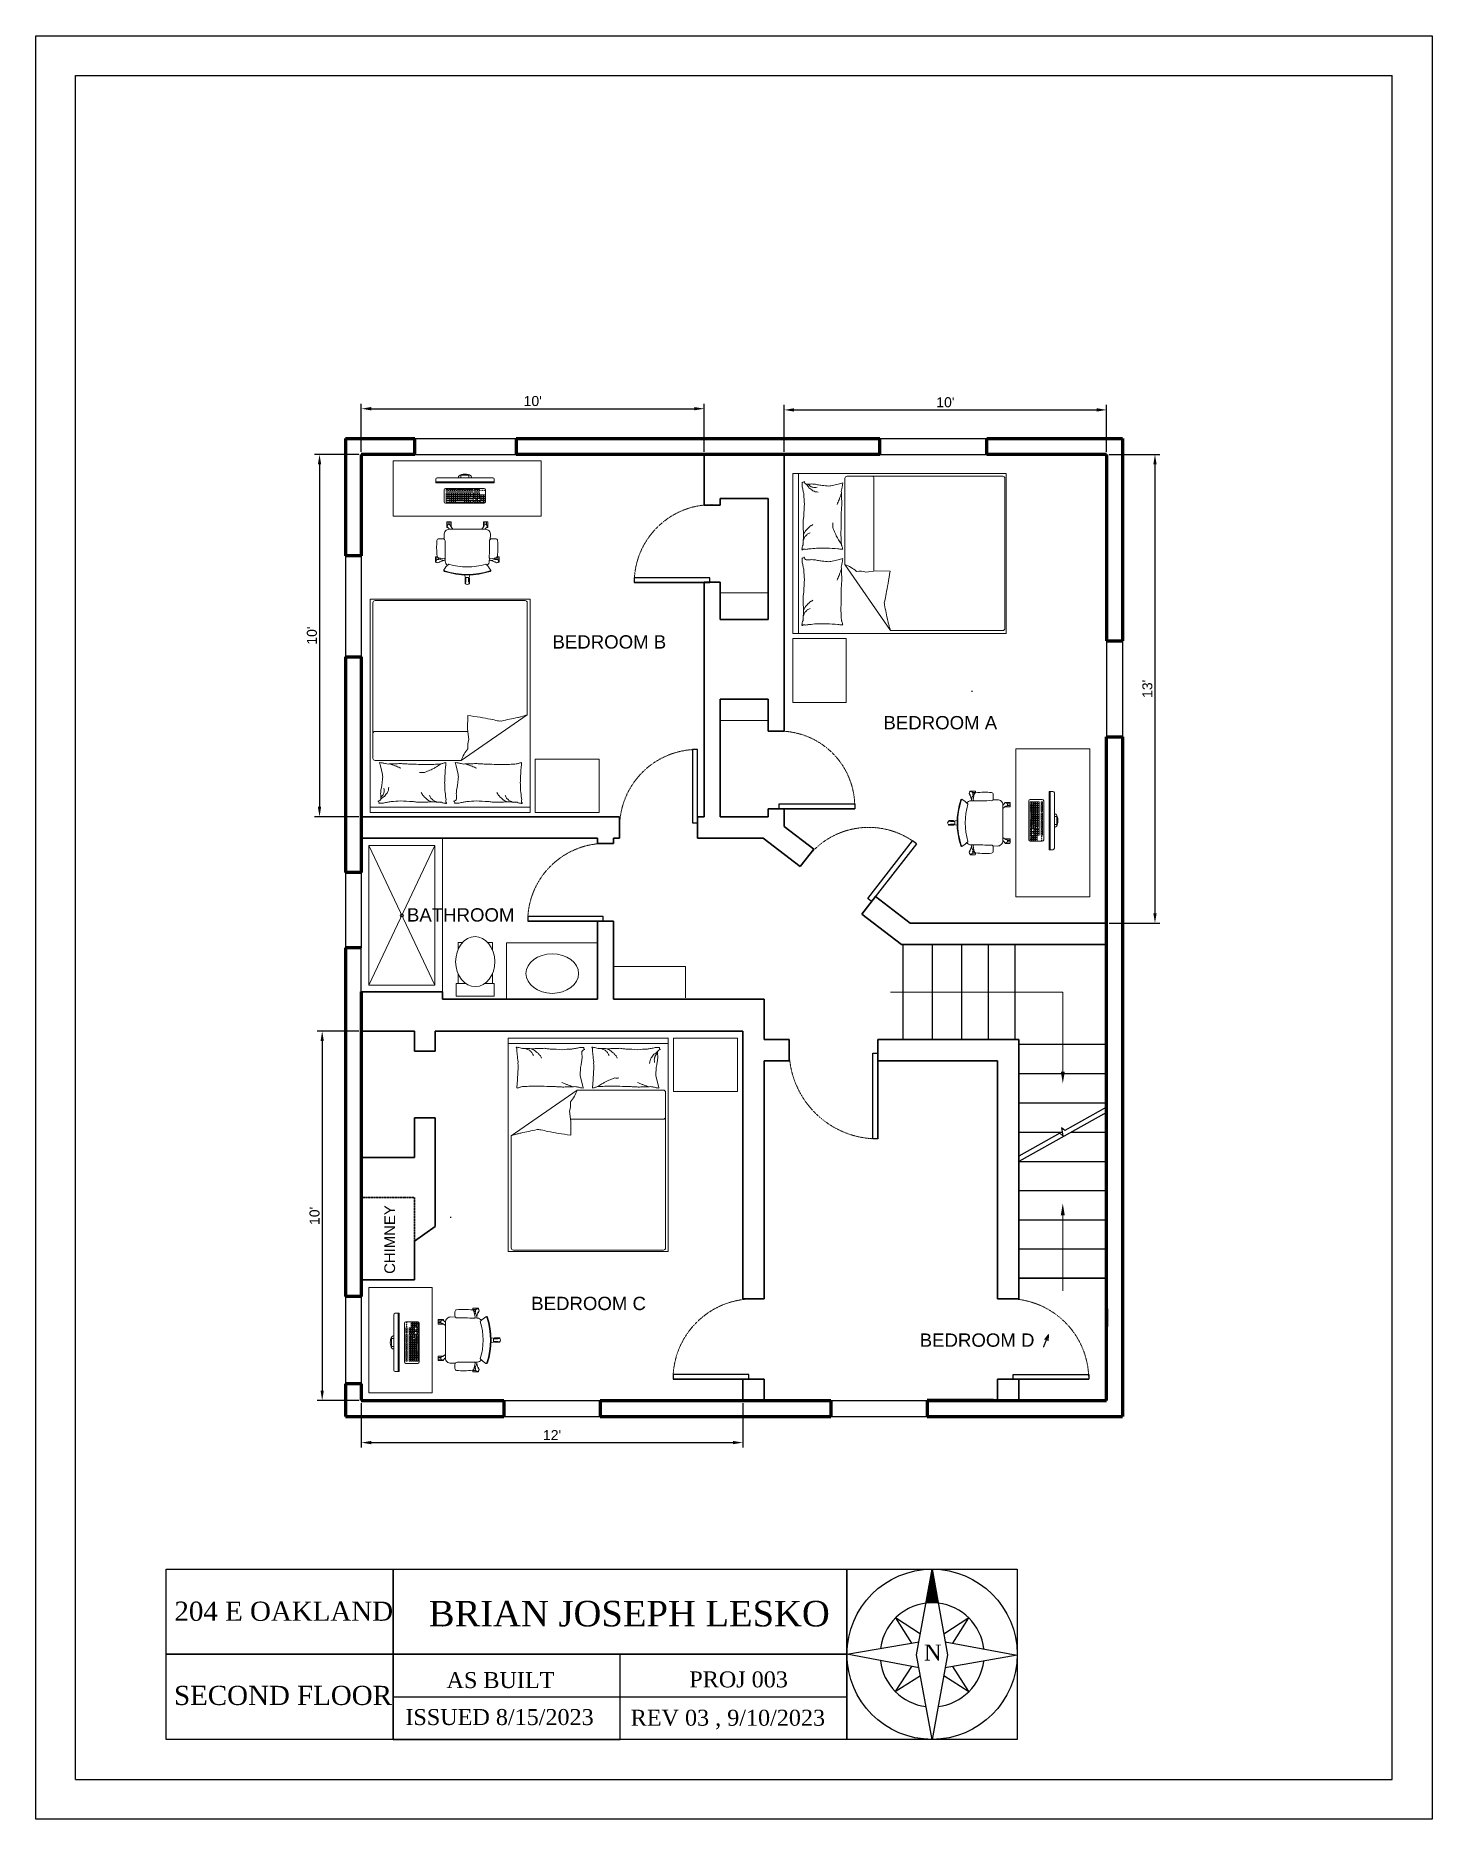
# Model space of a CAD drawing. Header units: millimetres. Extents: x 148 to 2418, y -847 to 707.
# Drawn here: x 922 to 1447, y 37 to 707 of the extents above; entities that cross this region are included whole.
import ezdxf

# ---------------------------------------------------------------- set-up
doc = ezdxf.new("R2010")
doc.units = ezdxf.units.MM
doc.linetypes.add('ACAD_ISO03W100', pattern=[30, 12, -18])
for name, color, linetype in [('A-DECK-LITE', 250, 'Continuous'), ('A-DETL-FINE', 250, 'Continuous'), ('A-DETL-LITE', 250, 'Continuous'), ('A-DIMS-CRIT', 250, 'Continuous'), ('A-ROOM-NAME', 250, 'Continuous'), ('A-WALL-EXTR-HEVY', 250, 'Continuous'), ('A-WALL-INTR-MEDM', 250, 'Continuous'), ('Title Blocks', 250, 'Continuous')]:
    doc.layers.add(name, color=color, linetype=linetype)
doc.styles.add('DIM_FONT', font='SIMPLEX.shx', dxfattribs={"width": 0.8})
doc.styles.add('MtXpl_Arial_Unicode_', font='Arial Unicode.ttf')
doc.styles.get("Standard").update_dxf_attribs({"font": 'Arial.ttf'})
doc.dimstyles.new('ISO-25', dxfattribs={"dimtxt": 2.5, "dimasz": 2.5, "dimexe": 1.25, "dimexo": 0.625, "dimtad": 1, "dimtxsty": 'Standard', "dimcen": 2.5, "dimadec": 0, "dimazin": 0, "dimtfac": 1, "dimtmove": 0, "dimatfit": 3, "dimfxl": 1, "dimarcsym": 0})

msp = doc.modelspace()

# ---------------------------------------------------------------- texts
at = {"layer": 'A-DETL-FINE', "lineweight": 9, "style": 'DIM_FONT', "oblique": -180, "text_generation_flag": 4, "width": 0.8, "flags": 9}
for tag, p, s, rotation in [('YSIZE', (1206.476, 542.726), '2000', 270), ('XSIZE', (1206.476, 542.726), '1500', 270), ('XSIZE', (1159.739, 330.802), '1500', 180), ('YSIZE', (1159.739, 330.802), '2000', 180)]:
    msp.add_attdef(tag, p, s, height=0.02, rotation=rotation, dxfattribs=at)
for tag, s in [('YSIZE', '2000'), ('XSIZE', '1500')]:
    msp.add_attdef(tag, (1047.835, 415.424), s, height=0.02, dxfattribs=at)
at = {"layer": 'A-ROOM-NAME'}
for s, p in [('BEDROOM B', (1116.272, 477.011)), ('BEDROOM A', (1240.523, 446.689)), ('BATHROOM', (1061.64, 374.528)), ('BEDROOM C', (1108.294, 228.655)), ('BEDROOM D ', (1254.135, 214.887))]:
    msp.add_text(s, height=5, dxfattribs=at).set_placement(p)
msp.add_text('CHIMNEY', height=4, rotation=90, dxfattribs=at).set_placement((1057.174, 242.252))
at = {"layer": 'A-ROOM-NAME', "style": 'MtXpl_Arial_Unicode_'}
msp.add_text('↗', height=5, dxfattribs=at).set_placement((1300.076, 214.887))
at = {"layer": 'Title Blocks', "attachment_point": 1}
for s, width, insert, char_height in [('{\\fTimes New Roman|b0|i0|c0|p0;204 E OAKLAND}', 107.12008, (974.353, 119.199), 7.19458), ('{\\fTimes New Roman|b0|i0|c0|p0;BRIAN JOSEPH LESKO}', 150.57892, (1069.834, 119.494), 9.59278), ('{\\fTimes New Roman|b0|i0|c0|p0;N}', 40.10823, (1255.771, 103.076), 5.99549), ('{\\fTimes New Roman|b0|i0|c0|p0;SECOND FLOOR}', 107.12008, (974.2, 87.588), 7.19458), ('{\\fTimes New Roman|b0|i0|c0|p0;AS BUILT}', 107.12008, (1076.506, 92.745), 5.99549), ('{\\fTimes New Roman|b0|i0|c0|p0;PROJ 003}', 107.12008, (1167.649, 93.006), 5.99549), ('{\\fTimes New Roman|b0|i0|c0|p0;ISSUED 8/15/2023}', 107.12008, (1061.053, 78.869), 5.99549), ('{\\fTimes New Roman|b0|i0|c0|p0;REV 03 , 9/10/2023}', 107.12008, (1145.649, 78.609), 5.99549)]:
    msp.add_mtext_dynamic_manual_height_columns(s, width=width, gutter_width=7.494, heights=[0], dxfattribs=dict(at, insert=insert, char_height=char_height))

# ---------------------------------------------------------------- blocks, each defined once
blk = doc.blocks.new('*D12')
at = {"layer": 'A-DIMS-CRIT', "color": 0, "lineweight": -2, "transparency": 16777216}
for p, q in [((1044.51, 193.76), (1044.51, 177.03)), ((1187.73, 193.76), (1187.73, 177.03)), ((1048.26, 178.91), (1183.98, 178.91))]:
    blk.add_line(p, q, dxfattribs=at)
at = {"layer": 'A-DIMS-CRIT', "color": 0, "transparency": 16777216}
for points in [[(1048.26, 179.53), (1048.26, 178.28), (1044.51, 178.91)], [(1183.98, 179.53), (1183.98, 178.28), (1187.73, 178.91)]]:
    blk.add_solid(points, dxfattribs=at)
at = {"layer": 'Defpoints', "color": 0, "transparency": 16777216}
for p in [(1044.51, 194.69), (1187.73, 194.69), (1187.73, 178.91)]:
    blk.add_point(p, dxfattribs=at)
at = {"layer": 'A-DIMS-CRIT', "color": 0, "transparency": 16777216, "insert": (1116.12, 181.73), "char_height": 3.75, "attachment_point": 5}
blk.add_mtext("12'", dxfattribs=at)
blk = doc.blocks.new('*D13')
at = {"layer": 'A-DIMS-CRIT', "color": 0, "lineweight": -2, "transparency": 16777216}
for p, q in [((1043.57, 333.39), (1027.94, 333.39)), ((1029.82, 329.64), (1029.82, 198.44)), ((1043.57, 194.69), (1027.94, 194.69))]:
    blk.add_line(p, q, dxfattribs=at)
at = {"layer": 'A-DIMS-CRIT', "color": 0, "transparency": 16777216}
for points in [[(1029.19, 329.64), (1030.44, 329.64), (1029.82, 333.39)], [(1029.19, 198.44), (1030.44, 198.44), (1029.82, 194.69)]]:
    blk.add_solid(points, dxfattribs=at)
at = {"layer": 'Defpoints', "color": 0, "transparency": 16777216}
for p in [(1044.51, 333.39), (1029.82, 194.69), (1044.51, 194.69)]:
    blk.add_point(p, dxfattribs=at)
at = {"layer": 'A-DIMS-CRIT', "color": 0, "transparency": 16777216, "insert": (1026.97, 264.04), "char_height": 3.75, "attachment_point": 5, "rotation": 90}
blk.add_mtext("10'", dxfattribs=at)
blk = doc.blocks.new('*D14')
at = {"layer": 'A-DIMS-CRIT', "color": 0, "lineweight": -2, "transparency": 16777216}
for p, q in [((1043.55, 549.89), (1026.94, 549.89)), ((1028.82, 546.14), (1028.82, 417.64)), ((1043.55, 413.89), (1026.94, 413.89))]:
    blk.add_line(p, q, dxfattribs=at)
at = {"layer": 'A-DIMS-CRIT', "color": 0, "transparency": 16777216}
for points in [[(1028.19, 546.14), (1029.44, 546.14), (1028.82, 549.89)], [(1028.19, 417.64), (1029.44, 417.64), (1028.82, 413.89)]]:
    blk.add_solid(points, dxfattribs=at)
at = {"layer": 'Defpoints', "color": 0, "transparency": 16777216}
for p in [(1044.48, 549.89), (1028.82, 413.89), (1044.48, 413.89)]:
    blk.add_point(p, dxfattribs=at)
at = {"layer": 'A-DIMS-CRIT', "color": 0, "transparency": 16777216, "insert": (1025.97, 481.89), "char_height": 3.75, "attachment_point": 5, "rotation": 90}
blk.add_mtext("10'", dxfattribs=at)
blk = doc.blocks.new('*D15')
at = {"layer": 'A-DIMS-CRIT', "color": 0, "lineweight": -2, "transparency": 16777216}
for p, q in [((1044.48, 550.82), (1044.48, 568.94)), ((1048.23, 567.06), (1169.49, 567.06)), ((1173.24, 550.82), (1173.24, 568.94))]:
    blk.add_line(p, q, dxfattribs=at)
at = {"layer": 'A-DIMS-CRIT', "color": 0, "transparency": 16777216}
for points in [[(1048.23, 567.69), (1048.23, 566.44), (1044.48, 567.06)], [(1169.49, 567.69), (1169.49, 566.44), (1173.24, 567.06)]]:
    blk.add_solid(points, dxfattribs=at)
at = {"layer": 'Defpoints', "color": 0, "transparency": 16777216}
for p in [(1173.24, 567.06), (1044.48, 549.89), (1173.24, 549.89)]:
    blk.add_point(p, dxfattribs=at)
at = {"layer": 'A-DIMS-CRIT', "color": 0, "transparency": 16777216, "insert": (1108.86, 569.92), "char_height": 3.75, "attachment_point": 5, "rotation": 359.99993}
blk.add_mtext("10'", dxfattribs=at)
blk = doc.blocks.new('*D16')
at = {"layer": 'A-DIMS-CRIT', "color": 0, "lineweight": -2, "transparency": 16777216}
for p, q in [((1203.24, 550.82), (1203.24, 568.49)), ((1206.99, 566.61), (1320.56, 566.61)), ((1324.31, 550.82), (1324.31, 568.49))]:
    blk.add_line(p, q, dxfattribs=at)
at = {"layer": 'A-DIMS-CRIT', "color": 0, "transparency": 16777216}
for points in [[(1206.99, 567.24), (1206.99, 565.99), (1203.24, 566.61)], [(1320.56, 567.24), (1320.56, 565.99), (1324.31, 566.61)]]:
    blk.add_solid(points, dxfattribs=at)
at = {"layer": 'Defpoints', "color": 0, "transparency": 16777216}
for p in [(1324.31, 566.61), (1203.24, 549.89), (1324.31, 549.89)]:
    blk.add_point(p, dxfattribs=at)
at = {"layer": 'A-DIMS-CRIT', "color": 0, "transparency": 16777216, "insert": (1263.77, 569.47), "char_height": 3.75, "attachment_point": 5}
blk.add_mtext("10'", dxfattribs=at)
blk = doc.blocks.new('*D17')
at = {"layer": 'A-DIMS-CRIT', "color": 0, "lineweight": -2, "transparency": 16777216}
for p, q in [((1325.25, 549.89), (1344.33, 549.89)), ((1342.45, 546.14), (1342.45, 377.66)), ((1325.25, 373.91), (1344.33, 373.91))]:
    blk.add_line(p, q, dxfattribs=at)
at = {"layer": 'A-DIMS-CRIT', "color": 0, "transparency": 16777216}
for points in [[(1341.83, 546.14), (1343.08, 546.14), (1342.45, 549.89)], [(1341.83, 377.66), (1343.08, 377.66), (1342.45, 373.91)]]:
    blk.add_solid(points, dxfattribs=at)
at = {"layer": 'Defpoints', "color": 0, "transparency": 16777216}
for p in [(1324.31, 549.89), (1324.31, 373.91), (1342.45, 373.91)]:
    blk.add_point(p, dxfattribs=at)
at = {"layer": 'A-DIMS-CRIT', "color": 0, "transparency": 16777216, "insert": (1339.6, 461.9), "char_height": 3.75, "attachment_point": 5, "rotation": 90}
blk.add_mtext("13'", dxfattribs=at)

# ---------------------------------------------------------------- dimensions: what is measured, and where the dimension line sits
at = {"layer": 'A-DIMS-CRIT'}
for p1, p2, distance, picture, middle in [((1044.485, 549.887), (1173.24, 549.887), 17.177, '*D15', (1108.862, 569.916)), ((1044.506, 333.388), (1044.506, 194.694), -14.687, '*D13', (1026.968, 264.041))]:
    dim = msp.add_aligned_dim(p1=p1, p2=p2, distance=distance, text="10'", dimstyle='ISO-25', override={"dimscale": 1.5}, dxfattribs=at)
    dim.commit()
    dim.dimension.update_dxf_attribs({"geometry": picture, "text_midpoint": middle})
for base, p1, p2, text, picture, middle in [((1324.308, 566.614), (1203.24, 549.887), (1324.308, 549.887), "10'", '*D16', (1263.774, 569.467)), ((1187.725, 178.907), (1044.506, 194.694), (1187.725, 194.694), "12'", '*D12', (1116.116, 181.727))]:
    dim = msp.add_linear_dim(base=base, p1=p1, p2=p2, text=text, dimstyle='ISO-25', override={"dimscale": 1.5}, dxfattribs=at)
    dim.commit()
    dim.dimension.update_dxf_attribs({"geometry": picture, "text_midpoint": middle})
for base, p1, p2, text, picture, middle in [((1028.818, 413.887), (1044.485, 549.887), (1044.485, 413.887), "10'", '*D14', (1025.966, 481.887)), ((1342.453, 373.914), (1324.308, 549.887), (1324.308, 373.914), "13'", '*D17', (1339.599, 461.901))]:
    dim = msp.add_linear_dim(base=base, p1=p1, p2=p2, angle=90, text=text, dimstyle='ISO-25', override={"dimscale": 1.5}, dxfattribs=at)
    dim.commit()
    dim.dimension.update_dxf_attribs({"geometry": picture, "text_midpoint": middle})

# ---------------------------------------------------------------- hatches: boundary and pattern name
at = {"layer": 'Title Blocks'}
h = msp.add_hatch(dxfattribs=at)
h.set_pattern_fill('ANSI31', color=256, scale=0.1)
h.set_pattern_definition([(45, (774.31063, -3e-14), (-0.2245064, 0.2245064), [])])
h.paths.add_polyline_path([(1258.777, 131.365), (1256.481, 118.617, -0.0589847), (1261.072, 118.622)])

# ---------------------------------------------------------------- linework, layer by layer
for p, q in [((1273.598, 461), (1273.995, 461.005)), ((1078.014, 263.681), (1078.019, 263.283))]:
    msp.add_line(p, q)
at = {"layer": 'A-DECK-LITE', "lineweight": 9}
msp.add_line((1243.202, 348.052), (1307.844, 348.052), dxfattribs=at)
at = {"layer": 'A-DETL-FINE', "lineweight": 9}
for p, q in [((1038.509, 555.86), (1330.281, 555.86)), ((1056.518, 526.737), (1056.518, 547.499)), ((1056.518, 547.499), (1112.042, 547.499)), ((1112.042, 547.499), (1112.042, 526.737)), ((1286.58, 542.726), (1206.476, 542.726)), ((1206.476, 542.726), (1206.476, 482.648)), ((1208.573, 542.726), (1208.573, 482.648)), ((1286.58, 482.648), (1286.58, 542.726)), ((1072.463, 539.589), (1072.463, 540.63)), ((1072.463, 540.63), (1072.463, 539.589)), ((1072.463, 539.589), (1094.357, 539.589)), ((1094.357, 539.589), (1072.463, 539.589)), ((1072.463, 539.589), (1072.463, 539.22)), ((1072.463, 539.22), (1094.357, 539.22)), ((1072.984, 541.15), (1093.836, 541.15)), ((1093.836, 541.15), (1072.984, 541.15)), ((1075.551, 536.629), (1075.551, 532.118)), ((1090.647, 537.15), (1076.072, 537.15)), ((1076.362, 536.148), (1076.362, 536.697)), ((1076.362, 536.697), (1076.974, 536.697)), ((1076.974, 536.148), (1076.362, 536.148)), ((1076.974, 536.148), (1076.974, 536.697)), ((1077.364, 536.148), (1077.364, 536.697)), ((1077.364, 536.148), (1077.364, 536.697)), ((1077.364, 536.697), (1077.976, 536.697)), ((1077.976, 536.148), (1077.364, 536.148)), ((1077.976, 536.148), (1077.976, 536.697)), ((1078.065, 536.148), (1078.065, 536.697)), ((1078.065, 536.148), (1078.065, 536.697)), ((1078.065, 536.697), (1078.677, 536.697)), ((1078.677, 536.148), (1078.065, 536.148)), ((1078.677, 536.148), (1078.677, 536.697)), ((1078.766, 536.148), (1078.766, 536.697)), ((1078.766, 536.148), (1078.766, 536.697)), ((1078.766, 536.697), (1079.378, 536.697)), ((1079.378, 536.148), (1078.766, 536.148)), ((1079.378, 536.148), (1079.378, 536.697)), ((1079.468, 536.148), (1079.468, 536.697)), ((1079.468, 536.148), (1079.468, 536.697)), ((1079.468, 536.697), (1080.08, 536.697)), ((1080.08, 536.148), (1079.468, 536.148)), ((1080.08, 536.148), (1080.08, 536.697)), ((1080.508, 536.148), (1080.508, 536.697)), ((1080.508, 536.148), (1080.508, 536.697)), ((1080.508, 536.697), (1081.12, 536.697)), ((1081.12, 536.148), (1080.508, 536.148)), ((1080.959, 541.434), (1080.959, 541.15)), ((1081.12, 536.148), (1081.12, 536.697)), ((1081.209, 536.148), (1081.209, 536.697)), ((1081.209, 536.148), (1081.209, 536.697)), ((1081.209, 536.697), (1081.821, 536.697)), ((1081.821, 536.148), (1081.209, 536.148)), ((1081.821, 536.148), (1081.821, 536.697)), ((1081.898, 541.15), (1081.898, 542.093)), ((1081.898, 542.093), (1084.922, 542.093)), ((1084.922, 541.15), (1081.898, 541.15)), ((1081.91, 536.148), (1081.91, 536.697)), ((1081.91, 536.148), (1081.91, 536.697)), ((1081.91, 536.697), (1082.522, 536.697)), ((1082.522, 536.148), (1081.91, 536.148)), ((1082.522, 536.148), (1082.522, 536.697)), ((1082.612, 536.148), (1082.612, 536.697)), ((1082.612, 536.148), (1082.612, 536.697)), ((1082.612, 536.697), (1083.224, 536.697)), ((1083.224, 536.148), (1082.612, 536.148)), ((1083.224, 536.148), (1083.224, 536.697)), ((1083.665, 536.147), (1083.665, 536.696)), ((1083.665, 536.147), (1083.665, 536.696)), ((1083.665, 536.696), (1084.277, 536.696)), ((1084.277, 536.147), (1083.665, 536.147)), ((1084.277, 536.147), (1084.277, 536.696)), ((1084.366, 536.147), (1084.366, 536.696)), ((1084.366, 536.147), (1084.366, 536.696)), ((1084.366, 536.696), (1084.978, 536.696)), ((1084.978, 536.147), (1084.366, 536.147)), ((1084.922, 542.093), (1084.922, 541.15)), ((1084.978, 536.147), (1084.978, 536.696)), ((1085.067, 536.148), (1085.067, 536.697)), ((1085.067, 536.148), (1085.067, 536.697)), ((1085.067, 536.697), (1085.679, 536.697)), ((1085.679, 536.148), (1085.067, 536.148)), ((1085.679, 536.148), (1085.679, 536.697)), ((1085.769, 536.148), (1085.769, 536.697)), ((1085.769, 536.148), (1085.769, 536.697)), ((1085.769, 536.697), (1086.381, 536.697)), ((1086.381, 536.148), (1085.769, 536.148)), ((1085.869, 541.452), (1085.869, 541.15)), ((1086.381, 536.148), (1086.381, 536.697)), ((1086.838, 536.153), (1086.838, 536.702)), ((1086.838, 536.153), (1086.838, 536.702)), ((1086.838, 536.702), (1087.45, 536.702)), ((1087.45, 536.153), (1086.838, 536.153)), ((1087.45, 536.153), (1087.45, 536.702)), ((1087.54, 536.153), (1087.54, 536.702)), ((1087.54, 536.153), (1087.54, 536.702)), ((1087.54, 536.702), (1088.152, 536.702)), ((1088.152, 536.153), (1087.54, 536.153)), ((1088.152, 536.153), (1088.152, 536.702)), ((1088.241, 536.153), (1088.241, 536.702)), ((1088.241, 536.153), (1088.241, 536.702)), ((1088.241, 536.702), (1088.853, 536.702)), ((1088.853, 536.153), (1088.241, 536.153)), ((1088.853, 536.153), (1088.853, 536.702)), ((1091.167, 532.118), (1091.167, 536.629)), ((1094.357, 540.63), (1094.357, 539.589)), ((1094.357, 539.589), (1094.357, 540.63)), ((1094.357, 539.22), (1094.357, 539.589)), ((1224.031, 538.907), (1220.724, 538.079)), ((1225.234, 539.208), (1224.031, 538.907)), ((1226.043, 508.542), (1226.043, 540.891)), ((1226.844, 541.692), (1285.291, 541.692)), ((1236.961, 540.891), (1236.961, 506.067)), ((1286.092, 540.891), (1286.092, 484.587)), ((1076.072, 531.598), (1090.647, 531.598)), ((1076.362, 534.877), (1076.362, 535.426)), ((1076.362, 535.426), (1076.974, 535.426)), ((1076.974, 534.877), (1076.362, 534.877)), ((1076.362, 534.123), (1076.362, 534.672)), ((1076.362, 534.672), (1076.974, 534.672)), ((1076.974, 534.123), (1076.362, 534.123)), ((1076.362, 533.398), (1076.362, 533.947)), ((1076.362, 533.947), (1076.974, 533.947)), ((1076.974, 533.398), (1076.362, 533.398)), ((1076.362, 532.659), (1076.362, 533.207)), ((1076.362, 533.207), (1077.676, 533.207)), ((1077.676, 532.659), (1076.362, 532.659)), ((1076.362, 532.001), (1076.362, 532.55)), ((1076.362, 532.55), (1077.676, 532.55)), ((1077.676, 532.001), (1076.362, 532.001)), ((1076.974, 534.877), (1076.974, 535.426)), ((1076.974, 534.123), (1076.974, 534.672)), ((1076.974, 533.398), (1076.974, 533.947)), ((1077.064, 534.877), (1077.064, 535.426)), ((1077.064, 534.877), (1077.064, 535.426)), ((1077.064, 535.426), (1077.676, 535.426)), ((1077.676, 534.877), (1077.064, 534.877)), ((1077.064, 534.123), (1077.064, 534.672)), ((1077.064, 534.123), (1077.064, 534.672)), ((1077.064, 534.672), (1077.676, 534.672)), ((1077.676, 534.123), (1077.064, 534.123)), ((1077.064, 533.398), (1077.064, 533.947)), ((1077.064, 533.398), (1077.064, 533.947)), ((1077.064, 533.947), (1077.676, 533.947)), ((1077.676, 533.398), (1077.064, 533.398)), ((1077.064, 533.207), (1077.676, 533.207)), ((1077.676, 532.659), (1077.064, 532.659)), ((1077.064, 532.55), (1077.676, 532.55)), ((1077.676, 532.001), (1077.064, 532.001)), ((1077.676, 534.877), (1077.676, 535.426)), ((1077.676, 534.123), (1077.676, 534.672)), ((1077.676, 533.398), (1077.676, 533.947)), ((1077.676, 532.659), (1077.676, 533.207)), ((1077.676, 532.001), (1077.676, 532.55)), ((1077.765, 534.877), (1077.765, 535.426)), ((1077.765, 534.877), (1077.765, 535.426)), ((1077.765, 535.426), (1078.377, 535.426)), ((1078.377, 534.877), (1077.765, 534.877)), ((1077.765, 534.123), (1077.765, 534.672)), ((1077.765, 534.123), (1077.765, 534.672)), ((1077.765, 534.672), (1078.377, 534.672)), ((1078.377, 534.123), (1077.765, 534.123)), ((1077.765, 533.398), (1077.765, 533.947)), ((1077.765, 533.398), (1077.765, 533.947)), ((1077.765, 533.947), (1078.377, 533.947)), ((1078.377, 533.398), (1077.765, 533.398)), ((1077.765, 532.659), (1077.765, 533.207)), ((1077.765, 532.659), (1077.765, 533.207)), ((1077.765, 533.207), (1078.377, 533.207)), ((1078.377, 532.659), (1077.765, 532.659)), ((1077.765, 532.001), (1077.765, 532.55)), ((1077.765, 532.001), (1077.765, 532.55)), ((1077.765, 532.55), (1078.377, 532.55)), ((1078.377, 532.001), (1077.765, 532.001)), ((1078.377, 534.877), (1078.377, 535.426)), ((1078.377, 534.123), (1078.377, 534.672)), ((1078.377, 533.398), (1078.377, 533.947)), ((1078.377, 532.659), (1078.377, 533.207)), ((1078.377, 532.001), (1078.377, 532.55)), ((1078.466, 534.877), (1078.466, 535.426)), ((1078.466, 534.877), (1078.466, 535.426)), ((1078.466, 535.426), (1079.078, 535.426)), ((1079.078, 534.877), (1078.466, 534.877)), ((1078.466, 534.123), (1078.466, 534.672)), ((1078.466, 534.123), (1078.466, 534.672)), ((1078.466, 534.672), (1079.078, 534.672)), ((1079.078, 534.123), (1078.466, 534.123)), ((1078.466, 533.398), (1078.466, 533.947)), ((1078.466, 533.398), (1078.466, 533.947)), ((1078.466, 533.947), (1079.078, 533.947)), ((1079.078, 533.398), (1078.466, 533.398)), ((1078.466, 532.659), (1078.466, 533.207)), ((1078.466, 532.659), (1078.466, 533.207)), ((1078.466, 533.207), (1079.078, 533.207)), ((1079.078, 532.659), (1078.466, 532.659)), ((1078.466, 532.001), (1078.466, 532.55)), ((1078.466, 532.001), (1078.466, 532.55)), ((1078.466, 532.55), (1079.078, 532.55)), ((1079.078, 532.001), (1078.466, 532.001)), ((1079.078, 534.877), (1079.078, 535.426)), ((1079.078, 534.123), (1079.078, 534.672)), ((1079.078, 533.398), (1079.078, 533.947)), ((1079.078, 532.659), (1079.078, 533.207)), ((1079.078, 532.001), (1079.078, 532.55)), ((1079.168, 534.877), (1079.168, 535.426)), ((1079.168, 534.877), (1079.168, 535.426)), ((1079.168, 535.426), (1079.779, 535.426)), ((1079.779, 534.877), (1079.168, 534.877)), ((1079.168, 534.123), (1079.168, 534.672)), ((1079.168, 534.123), (1079.168, 534.672)), ((1079.168, 534.672), (1079.779, 534.672)), ((1079.779, 534.123), (1079.168, 534.123)), ((1079.168, 533.398), (1079.168, 533.947)), ((1079.168, 533.398), (1079.168, 533.947)), ((1079.168, 533.947), (1079.779, 533.947)), ((1079.779, 533.398), (1079.168, 533.398)), ((1079.168, 532.659), (1079.168, 533.207)), ((1079.168, 532.659), (1079.168, 533.207)), ((1079.168, 533.207), (1079.779, 533.207)), ((1079.779, 532.659), (1079.168, 532.659)), ((1079.168, 532.001), (1079.168, 532.55)), ((1079.168, 532.001), (1079.168, 532.55)), ((1079.168, 532.55), (1079.779, 532.55)), ((1079.779, 532.001), (1079.168, 532.001)), ((1079.779, 534.877), (1079.779, 535.426)), ((1079.779, 534.123), (1079.779, 534.672)), ((1079.779, 533.398), (1079.779, 533.947)), ((1079.779, 532.659), (1079.779, 533.207)), ((1079.779, 532.001), (1079.779, 532.55)), ((1079.869, 534.877), (1079.869, 535.426)), ((1079.869, 534.877), (1079.869, 535.426)), ((1079.869, 535.426), (1080.481, 535.426)), ((1080.481, 534.877), (1079.869, 534.877)), ((1079.869, 534.123), (1079.869, 534.672)), ((1079.869, 534.123), (1079.869, 534.672)), ((1079.869, 534.672), (1080.481, 534.672)), ((1080.481, 534.123), (1079.869, 534.123)), ((1079.869, 533.398), (1079.869, 533.947)), ((1079.869, 533.398), (1079.869, 533.947)), ((1079.869, 533.947), (1080.481, 533.947)), ((1080.481, 533.398), (1079.869, 533.398)), ((1079.869, 532.659), (1079.869, 533.207)), ((1079.869, 532.659), (1079.869, 533.207)), ((1079.869, 533.207), (1080.481, 533.207)), ((1080.481, 532.659), (1079.869, 532.659)), ((1079.869, 532.001), (1079.869, 532.55)), ((1079.869, 532.001), (1079.869, 532.55)), ((1079.869, 532.55), (1080.481, 532.55)), ((1079.869, 532.55), (1083.286, 532.55)), ((1080.481, 532.001), (1079.869, 532.001)), ((1083.286, 532.001), (1079.869, 532.001)), ((1080.481, 534.877), (1080.481, 535.426)), ((1080.481, 534.123), (1080.481, 534.672)), ((1080.481, 533.398), (1080.481, 533.947)), ((1080.481, 532.659), (1080.481, 533.207)), ((1080.57, 534.877), (1080.57, 535.426)), ((1080.57, 534.877), (1080.57, 535.426)), ((1080.57, 535.426), (1081.182, 535.426)), ((1081.182, 534.877), (1080.57, 534.877)), ((1080.57, 534.123), (1080.57, 534.672)), ((1080.57, 534.123), (1080.57, 534.672)), ((1080.57, 534.672), (1081.182, 534.672)), ((1081.182, 534.123), (1080.57, 534.123)), ((1080.57, 533.398), (1080.57, 533.947)), ((1080.57, 533.398), (1080.57, 533.947)), ((1080.57, 533.947), (1081.182, 533.947)), ((1081.182, 533.398), (1080.57, 533.398)), ((1080.57, 532.659), (1080.57, 533.207)), ((1080.57, 532.659), (1080.57, 533.207)), ((1080.57, 533.207), (1081.182, 533.207)), ((1081.182, 532.659), (1080.57, 532.659)), ((1080.57, 532.55), (1081.182, 532.55)), ((1081.182, 532.001), (1080.57, 532.001)), ((1081.182, 534.877), (1081.182, 535.426)), ((1081.182, 534.123), (1081.182, 534.672)), ((1081.182, 533.398), (1081.182, 533.947)), ((1081.182, 532.659), (1081.182, 533.207)), ((1081.271, 534.877), (1081.271, 535.426)), ((1081.271, 534.877), (1081.271, 535.426)), ((1081.271, 535.426), (1081.883, 535.426)), ((1081.883, 534.877), (1081.271, 534.877)), ((1081.271, 534.123), (1081.271, 534.672)), ((1081.271, 534.123), (1081.271, 534.672)), ((1081.271, 534.672), (1081.883, 534.672)), ((1081.883, 534.123), (1081.271, 534.123)), ((1081.271, 533.398), (1081.271, 533.947)), ((1081.271, 533.398), (1081.271, 533.947)), ((1081.271, 533.947), (1081.883, 533.947)), ((1081.883, 533.398), (1081.271, 533.398)), ((1081.271, 532.659), (1081.271, 533.207)), ((1081.271, 532.659), (1081.271, 533.207)), ((1081.271, 533.207), (1081.883, 533.207)), ((1081.883, 532.659), (1081.271, 532.659)), ((1081.271, 532.55), (1081.883, 532.55)), ((1081.883, 532.001), (1081.271, 532.001)), ((1081.883, 534.877), (1081.883, 535.426)), ((1081.883, 534.123), (1081.883, 534.672)), ((1081.883, 533.398), (1081.883, 533.947)), ((1081.883, 532.659), (1081.883, 533.207)), ((1081.973, 534.877), (1081.973, 535.426)), ((1081.973, 534.877), (1081.973, 535.426)), ((1081.973, 535.426), (1082.585, 535.426)), ((1082.585, 534.877), (1081.973, 534.877)), ((1081.973, 534.123), (1081.973, 534.672)), ((1081.973, 534.123), (1081.973, 534.672)), ((1081.973, 534.672), (1082.585, 534.672)), ((1082.585, 534.123), (1081.973, 534.123)), ((1081.973, 533.398), (1081.973, 533.947)), ((1081.973, 533.398), (1081.973, 533.947)), ((1081.973, 533.947), (1082.585, 533.947)), ((1082.585, 533.398), (1081.973, 533.398)), ((1081.973, 532.659), (1081.973, 533.207)), ((1081.973, 532.659), (1081.973, 533.207)), ((1081.973, 533.207), (1082.585, 533.207)), ((1082.585, 532.659), (1081.973, 532.659)), ((1081.973, 532.55), (1082.585, 532.55)), ((1082.585, 532.001), (1081.973, 532.001)), ((1082.585, 534.877), (1082.585, 535.426)), ((1082.585, 534.123), (1082.585, 534.672)), ((1082.585, 533.398), (1082.585, 533.947)), ((1082.585, 532.659), (1082.585, 533.207)), ((1082.674, 534.877), (1082.674, 535.426)), ((1082.674, 534.877), (1082.674, 535.426)), ((1082.674, 535.426), (1083.286, 535.426)), ((1083.286, 534.877), (1082.674, 534.877)), ((1082.674, 534.123), (1082.674, 534.672)), ((1082.674, 534.123), (1082.674, 534.672)), ((1082.674, 534.672), (1083.286, 534.672)), ((1083.286, 534.123), (1082.674, 534.123)), ((1082.674, 533.398), (1082.674, 533.947)), ((1082.674, 533.398), (1082.674, 533.947)), ((1082.674, 533.947), (1083.286, 533.947)), ((1083.286, 533.398), (1082.674, 533.398)), ((1082.674, 532.659), (1082.674, 533.207)), ((1082.674, 532.659), (1082.674, 533.207)), ((1082.674, 533.207), (1083.286, 533.207)), ((1083.286, 532.659), (1082.674, 532.659)), ((1083.286, 534.877), (1083.286, 535.426)), ((1083.286, 534.123), (1083.286, 534.672)), ((1083.286, 533.398), (1083.286, 533.947)), ((1083.286, 532.659), (1083.286, 533.207)), ((1083.286, 532.001), (1083.286, 532.55)), ((1083.375, 534.877), (1083.375, 535.426)), ((1083.375, 534.877), (1083.375, 535.426)), ((1083.375, 535.426), (1083.987, 535.426)), ((1083.987, 534.877), (1083.375, 534.877)), ((1083.375, 534.123), (1083.375, 534.672)), ((1083.375, 534.123), (1083.375, 534.672)), ((1083.375, 534.672), (1083.987, 534.672)), ((1083.987, 534.123), (1083.375, 534.123)), ((1083.375, 533.398), (1083.375, 533.947)), ((1083.375, 533.398), (1083.375, 533.947)), ((1083.375, 533.947), (1083.987, 533.947)), ((1083.987, 533.398), (1083.375, 533.398)), ((1083.375, 532.659), (1083.375, 533.207)), ((1083.375, 532.659), (1083.375, 533.207)), ((1083.375, 533.207), (1083.987, 533.207)), ((1083.987, 532.659), (1083.375, 532.659)), ((1083.375, 532.001), (1083.375, 532.55)), ((1083.375, 532.001), (1083.375, 532.55)), ((1083.375, 532.55), (1083.987, 532.55)), ((1083.987, 532.001), (1083.375, 532.001)), ((1083.987, 534.877), (1083.987, 535.426)), ((1083.987, 534.123), (1083.987, 534.672)), ((1083.987, 533.398), (1083.987, 533.947)), ((1083.987, 532.659), (1083.987, 533.207)), ((1083.987, 532.001), (1083.987, 532.55)), ((1084.077, 534.877), (1084.077, 535.426)), ((1084.077, 534.877), (1084.077, 535.426)), ((1084.077, 535.426), (1084.689, 535.426)), ((1084.689, 534.877), (1084.077, 534.877)), ((1084.077, 534.123), (1084.077, 534.672)), ((1084.077, 534.123), (1084.077, 534.672)), ((1084.077, 534.672), (1084.689, 534.672)), ((1084.689, 534.123), (1084.077, 534.123)), ((1084.077, 533.398), (1084.077, 533.947)), ((1084.077, 533.398), (1084.077, 533.947)), ((1084.077, 533.947), (1084.689, 533.947)), ((1084.689, 533.398), (1084.077, 533.398)), ((1084.077, 532.659), (1084.077, 533.207)), ((1084.077, 532.659), (1084.077, 533.207)), ((1084.077, 533.207), (1084.689, 533.207)), ((1084.689, 532.659), (1084.077, 532.659)), ((1084.077, 532.001), (1084.077, 532.55)), ((1084.077, 532.001), (1084.077, 532.55)), ((1084.077, 532.55), (1084.689, 532.55)), ((1084.689, 532.001), (1084.077, 532.001)), ((1084.689, 534.877), (1084.689, 535.426)), ((1084.689, 534.123), (1084.689, 534.672)), ((1084.689, 533.398), (1084.689, 533.947)), ((1084.689, 532.659), (1084.689, 533.207)), ((1084.689, 532.001), (1084.689, 532.55)), ((1084.778, 534.877), (1084.778, 535.426)), ((1084.778, 534.877), (1084.778, 535.426)), ((1084.778, 535.426), (1085.39, 535.426)), ((1085.39, 534.877), (1084.778, 534.877)), ((1084.778, 534.123), (1084.778, 534.672)), ((1084.778, 534.123), (1084.778, 534.672)), ((1084.778, 534.672), (1085.39, 534.672)), ((1085.39, 534.123), (1084.778, 534.123)), ((1084.778, 532.659), (1084.778, 533.202)), ((1084.778, 533.202), (1086.509, 533.202)), ((1086.509, 532.659), (1084.778, 532.659)), ((1084.778, 532.001), (1084.778, 532.55)), ((1084.778, 532.001), (1084.778, 532.55)), ((1084.778, 532.55), (1085.39, 532.55)), ((1084.778, 532.001), (1084.778, 532.545)), ((1085.39, 532.001), (1084.778, 532.001)), ((1085.39, 532.001), (1084.778, 532.001)), ((1085.217, 533.942), (1086.509, 533.942)), ((1085.217, 533.393), (1085.217, 533.942)), ((1086.509, 533.393), (1085.217, 533.393)), ((1085.39, 534.877), (1085.39, 535.426)), ((1085.39, 534.123), (1085.39, 534.672)), ((1085.39, 532.001), (1085.39, 532.55)), ((1085.481, 532.55), (1086.509, 532.55)), ((1085.481, 532.001), (1085.481, 532.55)), ((1086.509, 532.001), (1085.481, 532.001)), ((1085.491, 535.421), (1086.509, 535.421)), ((1085.491, 534.872), (1085.491, 535.421)), ((1086.509, 534.872), (1085.491, 534.872)), ((1085.61, 534.667), (1086.509, 534.667)), ((1085.61, 534.118), (1085.61, 534.667)), ((1086.509, 534.118), (1085.61, 534.118)), ((1086.509, 535.421), (1086.509, 534.872)), ((1086.509, 534.667), (1086.509, 534.118)), ((1086.509, 533.942), (1086.509, 533.393)), ((1086.509, 533.202), (1086.509, 532.659)), ((1086.509, 532.545), (1086.509, 532.001)), ((1086.838, 534.877), (1086.838, 535.426)), ((1086.838, 534.877), (1086.838, 535.426)), ((1086.838, 535.426), (1087.45, 535.426)), ((1087.45, 534.877), (1086.838, 534.877)), ((1086.838, 534.123), (1086.838, 534.672)), ((1086.838, 534.123), (1086.838, 534.672)), ((1086.838, 534.672), (1087.45, 534.672)), ((1087.45, 534.123), (1086.838, 534.123)), ((1086.838, 533.398), (1086.838, 533.947)), ((1086.838, 533.398), (1086.838, 533.947)), ((1086.838, 533.947), (1087.45, 533.947)), ((1087.45, 533.398), (1086.838, 533.398)), ((1086.838, 532.004), (1086.838, 532.553)), ((1086.838, 532.004), (1086.838, 532.553)), ((1086.838, 532.553), (1087.45, 532.553)), ((1087.45, 532.004), (1086.838, 532.004)), ((1087.45, 534.877), (1087.45, 535.426)), ((1087.45, 534.123), (1087.45, 534.672)), ((1087.45, 533.398), (1087.45, 533.947)), ((1087.45, 532.004), (1087.45, 532.553)), ((1087.54, 534.877), (1087.54, 535.426)), ((1087.54, 534.877), (1087.54, 535.426)), ((1087.54, 535.426), (1088.152, 535.426)), ((1088.152, 534.877), (1087.54, 534.877)), ((1087.54, 534.123), (1087.54, 534.672)), ((1087.54, 534.123), (1087.54, 534.672)), ((1087.54, 534.672), (1088.152, 534.672)), ((1088.152, 534.123), (1087.54, 534.123)), ((1087.54, 533.398), (1087.54, 533.947)), ((1087.54, 533.398), (1087.54, 533.947)), ((1087.54, 533.947), (1088.152, 533.947)), ((1088.152, 533.398), (1087.54, 533.398)), ((1087.54, 532.729), (1087.54, 533.278)), ((1087.54, 532.729), (1087.54, 533.278)), ((1087.54, 533.278), (1088.152, 533.278)), ((1088.152, 532.729), (1087.54, 532.729)), ((1087.54, 532.002), (1087.54, 532.551)), ((1087.54, 532.002), (1087.54, 532.551)), ((1087.54, 532.551), (1088.152, 532.551)), ((1088.152, 532.002), (1087.54, 532.002)), ((1088.152, 534.877), (1088.152, 535.426)), ((1088.152, 534.123), (1088.152, 534.672)), ((1088.152, 533.398), (1088.152, 533.947)), ((1088.152, 532.729), (1088.152, 533.278)), ((1088.152, 532.002), (1088.152, 532.551)), ((1088.241, 534.877), (1088.241, 535.426)), ((1088.241, 534.877), (1088.241, 535.426)), ((1088.241, 535.426), (1088.853, 535.426)), ((1088.853, 534.877), (1088.241, 534.877)), ((1088.241, 534.123), (1088.241, 534.672)), ((1088.241, 534.123), (1088.241, 534.672)), ((1088.241, 534.672), (1088.853, 534.672)), ((1088.853, 534.123), (1088.241, 534.123)), ((1088.241, 533.398), (1088.241, 533.947)), ((1088.241, 533.398), (1088.241, 533.947)), ((1088.241, 533.947), (1088.853, 533.947)), ((1088.853, 533.398), (1088.241, 533.398)), ((1088.241, 532.004), (1088.241, 532.553)), ((1088.241, 532.004), (1088.241, 532.553)), ((1088.241, 532.553), (1088.853, 532.553)), ((1088.853, 532.004), (1088.241, 532.004)), ((1088.853, 534.877), (1088.853, 535.426)), ((1088.853, 534.123), (1088.853, 534.672)), ((1088.853, 533.398), (1088.853, 533.947)), ((1088.853, 532.004), (1088.853, 532.553)), ((1089.099, 534.123), (1089.099, 534.672)), ((1089.099, 534.672), (1089.711, 534.672)), ((1089.711, 534.123), (1089.099, 534.123)), ((1089.099, 533.398), (1089.099, 533.947)), ((1089.099, 533.947), (1089.711, 533.947)), ((1089.711, 533.398), (1089.099, 533.398)), ((1089.099, 532.659), (1089.099, 533.207)), ((1089.099, 533.207), (1089.711, 533.207)), ((1089.711, 532.659), (1089.099, 532.659)), ((1089.099, 532.004), (1089.099, 532.553)), ((1089.099, 532.553), (1089.711, 532.553)), ((1089.099, 532.553), (1090.412, 532.553)), ((1089.711, 532.004), (1089.099, 532.004)), ((1090.412, 532.004), (1089.099, 532.004)), ((1089.711, 534.123), (1089.711, 534.672)), ((1089.711, 533.398), (1089.711, 533.947)), ((1089.711, 532.659), (1089.711, 533.207)), ((1089.8, 534.123), (1089.8, 534.672)), ((1089.8, 534.672), (1090.412, 534.672)), ((1090.412, 534.123), (1089.8, 534.123)), ((1089.8, 533.398), (1089.8, 533.947)), ((1089.8, 533.947), (1090.412, 533.947)), ((1090.412, 533.398), (1089.8, 533.398)), ((1089.8, 532.659), (1089.8, 533.207)), ((1089.8, 533.207), (1090.412, 533.207)), ((1090.412, 532.659), (1089.8, 532.659)), ((1090.412, 534.123), (1090.412, 534.672)), ((1090.412, 533.398), (1090.412, 533.947)), ((1090.412, 532.659), (1090.412, 533.207)), ((1090.412, 532.004), (1090.412, 532.553)), ((1090.5, 534.123), (1090.5, 534.672)), ((1090.5, 534.672), (1091.112, 534.672)), ((1091.112, 534.123), (1090.5, 534.123)), ((1090.5, 533.398), (1090.5, 533.947)), ((1090.5, 533.947), (1091.112, 533.947)), ((1091.112, 533.398), (1090.5, 533.398)), ((1090.5, 532.659), (1090.5, 533.207)), ((1090.5, 533.207), (1091.112, 533.207)), ((1091.112, 532.659), (1090.5, 532.659)), ((1090.5, 532.004), (1090.5, 532.553)), ((1090.5, 532.553), (1091.112, 532.553)), ((1091.112, 532.004), (1090.5, 532.004)), ((1091.112, 534.123), (1091.112, 534.672)), ((1091.112, 533.398), (1091.112, 533.947)), ((1091.112, 532.659), (1091.112, 533.207)), ((1091.112, 532.004), (1091.112, 532.553)), ((1112.042, 526.737), (1056.518, 526.737)), ((1075.551, 510.675), (1073.526, 511.084)), ((1093.024, 510.673), (1095.049, 511.081)), ((1224.031, 510.5), (1220.724, 509.673)), ((1225.234, 510.801), (1224.031, 510.5)), ((1083.39, 504.648), (1083.522, 503.747)), ((1083.522, 503.747), (1085.051, 503.747)), ((1085.051, 503.747), (1085.183, 504.648)), ((1226.043, 508.542), (1243.161, 483.786)), ((1233.958, 505.637), (1237.78, 506.184)), ((1237.78, 506.184), (1242.992, 506.114)), ((1179.24, 497.887), (1197.24, 497.887)), ((1047.835, 495.528), (1047.835, 415.424)), ((1107.912, 495.528), (1047.835, 495.528)), ((1048.869, 435.791), (1048.869, 494.239)), ((1049.67, 495.04), (1105.973, 495.04)), ((1106.774, 494.239), (1106.774, 452.109)), ((1107.912, 415.424), (1107.912, 495.528)), ((1206.476, 482.648), (1286.58, 482.648)), ((1285.291, 483.786), (1243.161, 483.786)), ((1206.476, 480.75), (1226.502, 480.75)), ((1206.476, 456.719), (1206.476, 480.75)), ((1226.502, 480.75), (1226.502, 456.719)), ((1226.502, 456.719), (1206.476, 456.719)), ((1082.018, 434.99), (1106.774, 452.109)), ((1084.376, 446.727), (1084.446, 451.94)), ((1197.241, 450.007), (1179.241, 450.007)), ((1049.67, 445.909), (1084.494, 445.909)), ((1084.923, 442.906), (1084.376, 446.727)), ((1109.81, 415.424), (1109.81, 435.45)), ((1109.81, 435.45), (1133.842, 435.45)), ((1133.842, 435.45), (1133.842, 415.424)), ((1290.272, 383.826), (1290.272, 439.349)), ((1290.272, 439.349), (1318.034, 439.349)), ((1318.034, 439.349), (1318.034, 383.826)), ((1082.018, 434.99), (1049.67, 434.99)), ((1051.353, 434.181), (1051.653, 432.979)), ((1051.653, 432.979), (1052.481, 429.672)), ((1079.759, 434.181), (1080.06, 432.979)), ((1080.06, 432.979), (1080.887, 429.672)), ((1274.21, 420.317), (1274.619, 422.342)), ((1303.124, 423.405), (1302.755, 423.405)), ((1302.755, 423.405), (1302.755, 401.511)), ((1303.124, 423.405), (1304.165, 423.405)), ((1304.165, 423.405), (1303.124, 423.405)), ((1303.124, 423.405), (1303.124, 401.511)), ((1303.124, 401.511), (1303.124, 423.405)), ((1304.685, 422.884), (1304.685, 402.032)), ((1304.685, 402.032), (1304.685, 422.884)), ((1047.835, 417.521), (1107.912, 417.521)), ((1047.835, 415.424), (1107.912, 415.424)), ((1133.842, 415.424), (1109.81, 415.424)), ((1295.133, 419.796), (1295.133, 405.221)), ((1295.536, 418.192), (1295.536, 419.505)), ((1295.536, 419.505), (1296.085, 419.505)), ((1295.536, 418.192), (1295.536, 418.804)), ((1295.536, 418.192), (1296.085, 418.192)), ((1295.536, 418.103), (1296.085, 418.103)), ((1295.536, 417.491), (1295.536, 418.103)), ((1295.536, 418.103), (1296.085, 418.103)), ((1295.536, 417.491), (1296.085, 417.491)), ((1295.536, 417.402), (1296.085, 417.402)), ((1295.536, 416.79), (1295.536, 417.402)), ((1295.536, 417.402), (1296.085, 417.402)), ((1295.536, 416.79), (1296.085, 416.79)), ((1295.536, 416.7), (1296.085, 416.7)), ((1295.536, 416.088), (1295.536, 416.7)), ((1295.536, 416.7), (1296.085, 416.7)), ((1295.536, 416.088), (1296.085, 416.088)), ((1295.536, 415.999), (1296.085, 415.999)), ((1295.536, 415.387), (1295.536, 415.999)), ((1295.536, 415.999), (1296.085, 415.999)), ((1295.536, 412.582), (1295.536, 415.999)), ((1295.536, 414.686), (1295.536, 415.298)), ((1300.164, 420.317), (1295.653, 420.317)), ((1296.085, 419.505), (1296.085, 418.192)), ((1296.085, 418.804), (1296.085, 418.192)), ((1296.085, 418.103), (1296.085, 417.491)), ((1296.085, 417.402), (1296.085, 416.79)), ((1296.085, 416.7), (1296.085, 416.088)), ((1296.085, 415.999), (1296.085, 415.387)), ((1296.085, 415.999), (1296.085, 412.582)), ((1296.085, 415.298), (1296.085, 414.686)), ((1296.194, 418.192), (1296.194, 419.505)), ((1296.194, 419.505), (1296.742, 419.505)), ((1296.194, 418.192), (1296.194, 418.804)), ((1296.194, 418.192), (1296.742, 418.192)), ((1296.194, 418.103), (1296.742, 418.103)), ((1296.194, 417.491), (1296.194, 418.103)), ((1296.194, 418.103), (1296.742, 418.103)), ((1296.194, 417.491), (1296.742, 417.491)), ((1296.194, 417.402), (1296.742, 417.402)), ((1296.194, 416.79), (1296.194, 417.402)), ((1296.194, 417.402), (1296.742, 417.402)), ((1296.194, 416.79), (1296.742, 416.79)), ((1296.194, 416.7), (1296.742, 416.7)), ((1296.194, 416.088), (1296.194, 416.7)), ((1296.194, 416.7), (1296.742, 416.7)), ((1296.194, 416.088), (1296.742, 416.088)), ((1296.194, 415.999), (1296.742, 415.999)), ((1296.194, 415.387), (1296.194, 415.999)), ((1296.194, 415.999), (1296.742, 415.999)), ((1296.194, 415.387), (1296.742, 415.387)), ((1296.194, 415.298), (1296.742, 415.298)), ((1296.194, 414.686), (1296.194, 415.298)), ((1296.194, 415.298), (1296.742, 415.298)), ((1296.742, 419.505), (1296.742, 418.192)), ((1296.742, 418.804), (1296.742, 418.192)), ((1296.742, 418.103), (1296.742, 417.491)), ((1296.742, 417.402), (1296.742, 416.79)), ((1296.742, 416.7), (1296.742, 416.088)), ((1296.742, 415.999), (1296.742, 415.387)), ((1296.742, 415.298), (1296.742, 414.686)), ((1296.933, 418.894), (1296.933, 419.505)), ((1296.933, 419.505), (1297.482, 419.505)), ((1296.933, 418.894), (1297.482, 418.894)), ((1296.933, 418.804), (1297.482, 418.804)), ((1296.933, 418.192), (1296.933, 418.804)), ((1296.933, 418.804), (1297.482, 418.804)), ((1296.933, 418.192), (1297.482, 418.192)), ((1296.933, 418.103), (1297.482, 418.103)), ((1296.933, 417.491), (1296.933, 418.103)), ((1296.933, 418.103), (1297.482, 418.103)), ((1296.933, 417.491), (1297.482, 417.491)), ((1296.933, 417.402), (1297.482, 417.402)), ((1296.933, 416.79), (1296.933, 417.402)), ((1296.933, 417.402), (1297.482, 417.402)), ((1296.933, 416.79), (1297.482, 416.79)), ((1296.933, 416.7), (1297.482, 416.7)), ((1296.933, 416.088), (1296.933, 416.7)), ((1296.933, 416.7), (1297.482, 416.7)), ((1296.933, 416.088), (1297.482, 416.088)), ((1296.933, 415.999), (1297.482, 415.999)), ((1296.933, 415.387), (1296.933, 415.999)), ((1296.933, 415.999), (1297.482, 415.999)), ((1296.933, 415.387), (1297.482, 415.387)), ((1296.933, 415.298), (1297.482, 415.298)), ((1296.933, 414.686), (1296.933, 415.298)), ((1296.933, 415.298), (1297.482, 415.298)), ((1297.482, 419.505), (1297.482, 418.894)), ((1297.482, 418.804), (1297.482, 418.192)), ((1297.482, 418.103), (1297.482, 417.491)), ((1297.482, 417.402), (1297.482, 416.79)), ((1297.482, 416.7), (1297.482, 416.088)), ((1297.482, 415.999), (1297.482, 415.387)), ((1297.482, 415.298), (1297.482, 414.686)), ((1297.658, 418.894), (1297.658, 419.505)), ((1297.658, 419.505), (1298.207, 419.505)), ((1297.658, 418.894), (1298.207, 418.894)), ((1297.658, 418.804), (1298.207, 418.804)), ((1297.658, 418.192), (1297.658, 418.804)), ((1297.658, 418.804), (1298.207, 418.804)), ((1297.658, 418.192), (1298.207, 418.192)), ((1297.658, 418.103), (1298.207, 418.103)), ((1297.658, 417.491), (1297.658, 418.103)), ((1297.658, 418.103), (1298.207, 418.103)), ((1297.658, 417.491), (1298.207, 417.491)), ((1297.658, 417.402), (1298.207, 417.402)), ((1297.658, 416.79), (1297.658, 417.402)), ((1297.658, 417.402), (1298.207, 417.402)), ((1297.658, 416.79), (1298.207, 416.79)), ((1297.658, 416.7), (1298.207, 416.7)), ((1297.658, 416.088), (1297.658, 416.7)), ((1297.658, 416.7), (1298.207, 416.7)), ((1297.658, 416.088), (1298.207, 416.088)), ((1297.658, 415.999), (1298.207, 415.999)), ((1297.658, 415.387), (1297.658, 415.999)), ((1297.658, 415.999), (1298.207, 415.999)), ((1297.658, 415.387), (1298.207, 415.387)), ((1297.658, 415.298), (1298.207, 415.298)), ((1297.658, 414.686), (1297.658, 415.298)), ((1297.658, 415.298), (1298.207, 415.298)), ((1298.207, 419.505), (1298.207, 418.894)), ((1298.207, 418.804), (1298.207, 418.192)), ((1298.207, 418.103), (1298.207, 417.491)), ((1298.207, 417.402), (1298.207, 416.79)), ((1298.207, 416.7), (1298.207, 416.088)), ((1298.207, 415.999), (1298.207, 415.387)), ((1298.207, 415.298), (1298.207, 414.686)), ((1298.412, 418.894), (1298.412, 419.505)), ((1298.412, 419.505), (1298.961, 419.505)), ((1298.412, 418.894), (1298.961, 418.894)), ((1298.412, 418.804), (1298.961, 418.804)), ((1298.412, 418.192), (1298.412, 418.804)), ((1298.412, 418.804), (1298.961, 418.804)), ((1298.412, 418.192), (1298.961, 418.192)), ((1298.412, 418.103), (1298.961, 418.103)), ((1298.412, 417.491), (1298.412, 418.103)), ((1298.412, 418.103), (1298.961, 418.103)), ((1298.412, 417.491), (1298.961, 417.491)), ((1298.412, 417.402), (1298.961, 417.402)), ((1298.412, 416.79), (1298.412, 417.402)), ((1298.412, 417.402), (1298.961, 417.402)), ((1298.412, 416.79), (1298.961, 416.79)), ((1298.412, 416.7), (1298.961, 416.7)), ((1298.412, 416.088), (1298.412, 416.7)), ((1298.412, 416.7), (1298.961, 416.7)), ((1298.412, 416.088), (1298.961, 416.088)), ((1298.412, 415.999), (1298.961, 415.999)), ((1298.412, 415.387), (1298.412, 415.999)), ((1298.412, 415.999), (1298.961, 415.999)), ((1298.412, 415.387), (1298.961, 415.387)), ((1298.412, 415.298), (1298.961, 415.298)), ((1298.412, 414.686), (1298.412, 415.298)), ((1298.412, 415.298), (1298.961, 415.298)), ((1298.961, 419.505), (1298.961, 418.894)), ((1298.961, 418.804), (1298.961, 418.192)), ((1298.961, 418.103), (1298.961, 417.491)), ((1298.961, 417.402), (1298.961, 416.79)), ((1298.961, 416.7), (1298.961, 416.088)), ((1298.961, 415.999), (1298.961, 415.387)), ((1298.961, 415.298), (1298.961, 414.686)), ((1299.683, 418.894), (1299.683, 419.505)), ((1299.683, 419.505), (1300.232, 419.505)), ((1299.683, 418.894), (1300.232, 418.894)), ((1299.683, 418.504), (1300.232, 418.504)), ((1299.683, 417.892), (1299.683, 418.504)), ((1299.683, 418.504), (1300.232, 418.504)), ((1299.683, 417.892), (1300.232, 417.892)), ((1299.683, 417.803), (1300.232, 417.803)), ((1299.683, 417.191), (1299.683, 417.803)), ((1299.683, 417.803), (1300.232, 417.803)), ((1299.683, 417.191), (1300.232, 417.191)), ((1299.683, 417.102), (1300.232, 417.102)), ((1299.683, 416.49), (1299.683, 417.102)), ((1299.683, 417.102), (1300.232, 417.102)), ((1299.683, 416.49), (1300.232, 416.49)), ((1299.683, 416.4), (1300.232, 416.4)), ((1299.683, 415.788), (1299.683, 416.4)), ((1299.683, 416.4), (1300.232, 416.4)), ((1299.683, 415.788), (1300.232, 415.788)), ((1299.683, 415.36), (1300.232, 415.36)), ((1299.683, 414.748), (1299.683, 415.36)), ((1299.683, 415.36), (1300.232, 415.36)), ((1300.232, 419.505), (1300.232, 418.894)), ((1300.232, 418.504), (1300.232, 417.892)), ((1300.232, 417.803), (1300.232, 417.191)), ((1300.232, 417.102), (1300.232, 416.49)), ((1300.232, 416.4), (1300.232, 415.788)), ((1300.232, 415.36), (1300.232, 414.748)), ((1300.685, 405.221), (1300.685, 419.796)), ((1268.183, 412.478), (1267.282, 412.346)), ((1267.282, 412.346), (1267.282, 410.817)), ((1267.282, 410.817), (1268.183, 410.685)), ((1295.536, 413.985), (1295.536, 414.596)), ((1295.536, 413.283), (1295.536, 413.895)), ((1295.536, 412.582), (1296.085, 412.582)), ((1295.536, 412.493), (1296.085, 412.493)), ((1295.536, 411.881), (1295.536, 412.493)), ((1295.536, 412.493), (1296.085, 412.493)), ((1295.536, 411.881), (1296.085, 411.881)), ((1295.536, 411.791), (1296.085, 411.791)), ((1295.536, 411.179), (1295.536, 411.791)), ((1295.536, 411.791), (1296.085, 411.791)), ((1295.536, 411.179), (1296.085, 411.179)), ((1295.536, 410.478), (1295.536, 411.09)), ((1295.536, 411.09), (1296.08, 411.09)), ((1295.536, 411.09), (1296.085, 411.09)), ((1295.536, 410.478), (1295.536, 411.09)), ((1295.536, 411.09), (1296.085, 411.09)), ((1295.536, 410.478), (1296.085, 410.478)), ((1295.536, 409.359), (1295.536, 410.387)), ((1295.536, 410.387), (1296.085, 410.387)), ((1296.08, 409.359), (1295.536, 409.359)), ((1295.539, 409.029), (1296.088, 409.029)), ((1295.539, 408.418), (1295.539, 409.029)), ((1295.539, 409.029), (1296.088, 409.029)), ((1296.085, 414.596), (1296.085, 413.985)), ((1296.085, 413.895), (1296.085, 413.283)), ((1296.085, 412.493), (1296.085, 411.881)), ((1296.085, 411.791), (1296.085, 411.179)), ((1296.085, 411.09), (1296.085, 410.478)), ((1296.085, 410.387), (1296.085, 409.359)), ((1296.088, 409.029), (1296.088, 408.418)), ((1296.194, 414.686), (1296.742, 414.686)), ((1296.194, 414.596), (1296.742, 414.596)), ((1296.194, 413.985), (1296.194, 414.596)), ((1296.194, 414.596), (1296.742, 414.596)), ((1296.194, 413.985), (1296.742, 413.985)), ((1296.194, 413.895), (1296.742, 413.895)), ((1296.194, 413.283), (1296.194, 413.895)), ((1296.194, 413.895), (1296.742, 413.895)), ((1296.194, 413.283), (1296.742, 413.283)), ((1296.194, 413.194), (1296.742, 413.194)), ((1296.194, 412.582), (1296.194, 413.194)), ((1296.194, 413.194), (1296.742, 413.194)), ((1296.194, 412.582), (1296.742, 412.582)), ((1296.194, 412.493), (1296.742, 412.493)), ((1296.194, 411.881), (1296.194, 412.493)), ((1296.194, 412.493), (1296.742, 412.493)), ((1296.194, 411.881), (1296.742, 411.881)), ((1296.194, 411.791), (1296.742, 411.791)), ((1296.194, 411.179), (1296.194, 411.791)), ((1296.194, 411.791), (1296.742, 411.791)), ((1296.194, 411.179), (1296.742, 411.179)), ((1296.194, 409.359), (1296.194, 411.09)), ((1296.194, 411.09), (1296.737, 411.09)), ((1296.737, 409.359), (1296.194, 409.359)), ((1296.737, 411.09), (1296.737, 409.359)), ((1296.742, 414.596), (1296.742, 413.985)), ((1296.742, 413.895), (1296.742, 413.283)), ((1296.742, 413.194), (1296.742, 412.582)), ((1296.742, 412.493), (1296.742, 411.881)), ((1296.742, 411.791), (1296.742, 411.179)), ((1296.928, 409.359), (1296.928, 410.651)), ((1296.928, 410.651), (1297.477, 410.651)), ((1297.477, 409.359), (1296.928, 409.359)), ((1296.933, 414.686), (1297.482, 414.686)), ((1296.933, 414.596), (1297.482, 414.596)), ((1296.933, 413.985), (1296.933, 414.596)), ((1296.933, 414.596), (1297.482, 414.596)), ((1296.933, 413.985), (1297.482, 413.985)), ((1296.933, 413.895), (1297.482, 413.895)), ((1296.933, 413.283), (1296.933, 413.895)), ((1296.933, 413.895), (1297.482, 413.895)), ((1296.933, 413.283), (1297.482, 413.283)), ((1296.933, 413.194), (1297.482, 413.194)), ((1296.933, 412.582), (1296.933, 413.194)), ((1296.933, 413.194), (1297.482, 413.194)), ((1296.933, 412.582), (1297.482, 412.582)), ((1296.933, 412.493), (1297.482, 412.493)), ((1296.933, 411.881), (1296.933, 412.493)), ((1296.933, 412.493), (1297.482, 412.493)), ((1296.933, 411.881), (1297.482, 411.881)), ((1296.933, 411.791), (1297.482, 411.791)), ((1296.933, 411.179), (1296.933, 411.791)), ((1296.933, 411.791), (1297.482, 411.791)), ((1296.933, 411.179), (1297.482, 411.179)), ((1296.933, 409.029), (1297.482, 409.029)), ((1296.933, 408.418), (1296.933, 409.029)), ((1296.933, 409.029), (1297.482, 409.029)), ((1297.477, 410.651), (1297.477, 409.359)), ((1297.482, 414.596), (1297.482, 413.985)), ((1297.482, 413.895), (1297.482, 413.283)), ((1297.482, 413.194), (1297.482, 412.582)), ((1297.482, 412.493), (1297.482, 411.881)), ((1297.482, 411.791), (1297.482, 411.179)), ((1297.482, 409.029), (1297.482, 408.418)), ((1297.653, 409.359), (1297.653, 410.257)), ((1297.653, 410.257), (1298.202, 410.257)), ((1298.202, 409.359), (1297.653, 409.359)), ((1297.658, 414.686), (1298.207, 414.686)), ((1297.658, 414.596), (1298.207, 414.596)), ((1297.658, 413.985), (1297.658, 414.596)), ((1297.658, 414.596), (1298.207, 414.596)), ((1297.658, 413.985), (1298.207, 413.985)), ((1297.658, 413.895), (1298.207, 413.895)), ((1297.658, 413.283), (1297.658, 413.895)), ((1297.658, 413.895), (1298.207, 413.895)), ((1297.658, 413.283), (1298.207, 413.283)), ((1297.658, 413.194), (1298.207, 413.194)), ((1297.658, 412.582), (1297.658, 413.194)), ((1297.658, 413.194), (1298.207, 413.194)), ((1297.658, 412.582), (1298.207, 412.582)), ((1297.658, 412.493), (1298.207, 412.493)), ((1297.658, 411.881), (1297.658, 412.493)), ((1297.658, 412.493), (1298.207, 412.493)), ((1297.658, 411.881), (1298.207, 411.881)), ((1297.658, 411.791), (1298.207, 411.791)), ((1297.658, 411.179), (1297.658, 411.791)), ((1297.658, 411.791), (1298.207, 411.791)), ((1297.658, 411.179), (1298.207, 411.179)), ((1297.658, 411.09), (1298.207, 411.09)), ((1297.658, 410.478), (1297.658, 411.09)), ((1297.658, 411.09), (1298.207, 411.09)), ((1297.658, 410.478), (1298.207, 410.478)), ((1297.658, 409.029), (1298.207, 409.029)), ((1297.658, 408.418), (1297.658, 409.029)), ((1297.658, 409.029), (1298.207, 409.029)), ((1298.202, 410.257), (1298.202, 409.359)), ((1298.207, 414.596), (1298.207, 413.985)), ((1298.207, 413.895), (1298.207, 413.283)), ((1298.207, 413.194), (1298.207, 412.582)), ((1298.207, 412.493), (1298.207, 411.881)), ((1298.207, 411.791), (1298.207, 411.179)), ((1298.207, 411.09), (1298.207, 410.478)), ((1298.207, 409.029), (1298.207, 408.418)), ((1298.407, 409.359), (1298.407, 410.377)), ((1298.407, 410.377), (1298.956, 410.377)), ((1298.956, 409.359), (1298.407, 409.359)), ((1298.412, 414.686), (1298.961, 414.686)), ((1298.412, 414.596), (1298.961, 414.596)), ((1298.412, 413.985), (1298.412, 414.596)), ((1298.412, 414.596), (1298.961, 414.596)), ((1298.412, 413.985), (1298.961, 413.985)), ((1298.412, 413.895), (1298.961, 413.895)), ((1298.412, 413.283), (1298.412, 413.895)), ((1298.412, 413.895), (1298.961, 413.895)), ((1298.412, 413.283), (1298.961, 413.283)), ((1298.412, 413.194), (1298.961, 413.194)), ((1298.412, 412.582), (1298.412, 413.194)), ((1298.412, 413.194), (1298.961, 413.194)), ((1298.412, 412.582), (1298.961, 412.582)), ((1298.412, 412.493), (1298.961, 412.493)), ((1298.412, 411.881), (1298.412, 412.493)), ((1298.412, 412.493), (1298.961, 412.493)), ((1298.412, 411.881), (1298.961, 411.881)), ((1298.412, 411.791), (1298.961, 411.791)), ((1298.412, 411.179), (1298.412, 411.791)), ((1298.412, 411.791), (1298.961, 411.791)), ((1298.412, 411.179), (1298.961, 411.179)), ((1298.412, 411.09), (1298.961, 411.09)), ((1298.412, 410.478), (1298.412, 411.09)), ((1298.412, 411.09), (1298.961, 411.09)), ((1298.412, 410.478), (1298.961, 410.478)), ((1298.412, 409.029), (1298.961, 409.029)), ((1298.412, 408.418), (1298.412, 409.029)), ((1298.412, 409.029), (1298.961, 409.029)), ((1298.956, 410.377), (1298.956, 409.359)), ((1298.961, 414.596), (1298.961, 413.985)), ((1298.961, 413.895), (1298.961, 413.283)), ((1298.961, 413.194), (1298.961, 412.582)), ((1298.961, 412.493), (1298.961, 411.881)), ((1298.961, 411.791), (1298.961, 411.179)), ((1298.961, 411.09), (1298.961, 410.478)), ((1298.961, 409.029), (1298.961, 408.418)), ((1299.682, 412.203), (1300.231, 412.203)), ((1299.682, 411.591), (1299.682, 412.203)), ((1299.682, 412.203), (1300.231, 412.203)), ((1299.682, 411.591), (1300.231, 411.591)), ((1299.682, 411.502), (1300.231, 411.502)), ((1299.682, 410.89), (1299.682, 411.502)), ((1299.682, 411.502), (1300.231, 411.502)), ((1299.682, 410.89), (1300.231, 410.89)), ((1299.683, 414.748), (1300.232, 414.748)), ((1299.683, 414.659), (1300.232, 414.659)), ((1299.683, 414.047), (1299.683, 414.659)), ((1299.683, 414.659), (1300.232, 414.659)), ((1299.683, 414.047), (1300.232, 414.047)), ((1299.683, 413.958), (1300.232, 413.958)), ((1299.683, 413.346), (1299.683, 413.958)), ((1299.683, 413.958), (1300.232, 413.958)), ((1299.683, 413.346), (1300.232, 413.346)), ((1299.683, 413.256), (1300.232, 413.256)), ((1299.683, 412.644), (1299.683, 413.256)), ((1299.683, 413.256), (1300.232, 413.256)), ((1299.683, 412.644), (1300.232, 412.644)), ((1299.683, 410.801), (1300.232, 410.801)), ((1299.683, 410.189), (1299.683, 410.801)), ((1299.683, 410.801), (1300.232, 410.801)), ((1299.683, 410.189), (1300.232, 410.189)), ((1299.683, 410.099), (1300.232, 410.099)), ((1299.683, 409.487), (1299.683, 410.099)), ((1299.683, 410.099), (1300.232, 410.099)), ((1299.683, 409.487), (1300.232, 409.487)), ((1299.688, 409.029), (1300.237, 409.029)), ((1299.688, 408.418), (1299.688, 409.029)), ((1299.688, 409.029), (1300.237, 409.029)), ((1300.231, 412.203), (1300.231, 411.591)), ((1300.231, 411.502), (1300.231, 410.89)), ((1300.232, 414.659), (1300.232, 414.047)), ((1300.232, 413.958), (1300.232, 413.346)), ((1300.232, 413.256), (1300.232, 412.644)), ((1300.232, 410.801), (1300.232, 410.189)), ((1300.232, 410.099), (1300.232, 409.487)), ((1300.237, 409.029), (1300.237, 408.418)), ((1304.969, 414.909), (1304.685, 414.909)), ((1304.685, 410.946), (1304.685, 413.97)), ((1304.685, 413.97), (1305.628, 413.97)), ((1305.628, 410.946), (1304.685, 410.946)), ((1304.987, 409.999), (1304.685, 409.999)), ((1305.628, 413.97), (1305.628, 410.946)), ((1074.971, 405.887), (1044.471, 405.887)), ((1044.471, 405.887), (1044.471, 392.887)), ((1047.324, 403.038), (1072.114, 403.038)), ((1047.324, 350.65), (1047.324, 403.038)), ((1047.324, 403.038), (1072.114, 350.65)), ((1072.114, 403.038), (1047.324, 350.65)), ((1072.114, 403.038), (1072.114, 350.65)), ((1074.971, 348.138), (1074.971, 405.887)), ((1274.208, 402.844), (1274.616, 400.819)), ((1295.537, 408.328), (1296.086, 408.328)), ((1295.537, 407.716), (1295.537, 408.328)), ((1295.537, 408.328), (1296.086, 408.328)), ((1295.537, 407.716), (1296.086, 407.716)), ((1295.539, 408.418), (1296.088, 408.418)), ((1295.539, 407.627), (1296.088, 407.627)), ((1295.539, 407.015), (1295.539, 407.627)), ((1295.539, 407.627), (1296.088, 407.627)), ((1295.539, 407.015), (1296.088, 407.015)), ((1295.539, 406.157), (1295.539, 406.769)), ((1295.539, 406.769), (1296.088, 406.769)), ((1295.539, 405.456), (1295.539, 406.769)), ((1295.539, 405.456), (1296.088, 405.456)), ((1295.539, 404.756), (1295.539, 405.368)), ((1295.539, 405.368), (1296.088, 405.368)), ((1295.539, 404.756), (1296.088, 404.756)), ((1295.653, 404.7), (1300.164, 404.7)), ((1296.086, 408.328), (1296.086, 407.716)), ((1296.088, 407.627), (1296.088, 407.015)), ((1296.088, 406.769), (1296.088, 406.157)), ((1296.088, 406.769), (1296.088, 405.456)), ((1296.088, 405.368), (1296.088, 404.756)), ((1296.194, 406.157), (1296.194, 406.769)), ((1296.194, 406.769), (1296.742, 406.769)), ((1296.194, 406.157), (1296.742, 406.157)), ((1296.194, 405.456), (1296.194, 406.067)), ((1296.194, 406.067), (1296.742, 406.067)), ((1296.194, 405.456), (1296.742, 405.456)), ((1296.194, 404.756), (1296.194, 405.368)), ((1296.194, 405.368), (1296.742, 405.368)), ((1296.194, 404.756), (1296.742, 404.756)), ((1296.264, 408.328), (1296.813, 408.328)), ((1296.264, 407.716), (1296.264, 408.328)), ((1296.264, 408.328), (1296.813, 408.328)), ((1296.264, 407.716), (1296.813, 407.716)), ((1296.742, 406.769), (1296.742, 406.157)), ((1296.742, 406.067), (1296.742, 405.456)), ((1296.742, 405.368), (1296.742, 404.756)), ((1296.813, 408.328), (1296.813, 407.716)), ((1296.933, 408.418), (1297.482, 408.418)), ((1296.933, 408.328), (1297.482, 408.328)), ((1296.933, 407.716), (1296.933, 408.328)), ((1296.933, 408.328), (1297.482, 408.328)), ((1296.933, 407.716), (1297.482, 407.716)), ((1296.933, 407.627), (1297.482, 407.627)), ((1296.933, 407.015), (1296.933, 407.627)), ((1296.933, 407.627), (1297.482, 407.627)), ((1296.933, 407.015), (1297.482, 407.015)), ((1296.933, 406.157), (1296.933, 406.769)), ((1296.933, 406.769), (1297.482, 406.769)), ((1296.933, 406.157), (1297.482, 406.157)), ((1296.933, 405.456), (1296.933, 406.067)), ((1296.933, 406.067), (1297.482, 406.067)), ((1296.933, 405.456), (1297.482, 405.456)), ((1296.933, 404.756), (1296.933, 405.368)), ((1296.933, 405.368), (1297.482, 405.368)), ((1296.933, 404.756), (1297.482, 404.756)), ((1297.482, 408.328), (1297.482, 407.716)), ((1297.482, 407.627), (1297.482, 407.015)), ((1297.482, 406.769), (1297.482, 406.157)), ((1297.482, 406.067), (1297.482, 405.456)), ((1297.482, 405.368), (1297.482, 404.756)), ((1297.658, 408.418), (1298.207, 408.418)), ((1297.658, 408.328), (1298.207, 408.328)), ((1297.658, 407.716), (1297.658, 408.328)), ((1297.658, 408.328), (1298.207, 408.328)), ((1297.658, 407.716), (1298.207, 407.716)), ((1297.658, 407.627), (1298.207, 407.627)), ((1297.658, 407.015), (1297.658, 407.627)), ((1297.658, 407.627), (1298.207, 407.627)), ((1297.658, 407.015), (1298.207, 407.015)), ((1297.658, 406.157), (1297.658, 406.769)), ((1297.658, 406.769), (1298.207, 406.769)), ((1297.658, 406.157), (1298.207, 406.157)), ((1297.658, 405.456), (1297.658, 406.067)), ((1297.658, 406.067), (1298.207, 406.067)), ((1297.658, 405.456), (1298.207, 405.456)), ((1297.658, 404.756), (1297.658, 405.368)), ((1297.658, 405.368), (1298.207, 405.368)), ((1297.658, 404.756), (1298.207, 404.756)), ((1298.207, 408.328), (1298.207, 407.716)), ((1298.207, 407.627), (1298.207, 407.015)), ((1298.207, 406.769), (1298.207, 406.157)), ((1298.207, 406.067), (1298.207, 405.456)), ((1298.207, 405.368), (1298.207, 404.756)), ((1298.412, 408.418), (1298.961, 408.418)), ((1298.412, 408.328), (1298.961, 408.328)), ((1298.412, 407.716), (1298.412, 408.328)), ((1298.412, 408.328), (1298.961, 408.328)), ((1298.412, 407.716), (1298.961, 407.716)), ((1298.412, 407.627), (1298.961, 407.627)), ((1298.412, 407.015), (1298.412, 407.627)), ((1298.412, 407.627), (1298.961, 407.627)), ((1298.412, 407.015), (1298.961, 407.015)), ((1298.961, 408.328), (1298.961, 407.716)), ((1298.961, 407.627), (1298.961, 407.015)), ((1299.688, 408.418), (1300.237, 408.418)), ((1299.688, 408.328), (1300.237, 408.328)), ((1299.688, 407.716), (1299.688, 408.328)), ((1299.688, 408.328), (1300.237, 408.328)), ((1299.688, 407.716), (1300.237, 407.716)), ((1299.688, 407.627), (1300.237, 407.627)), ((1299.688, 407.015), (1299.688, 407.627)), ((1299.688, 407.627), (1300.237, 407.627)), ((1299.688, 407.015), (1300.237, 407.015)), ((1300.237, 408.328), (1300.237, 407.716)), ((1300.237, 407.627), (1300.237, 407.015)), ((1302.755, 401.511), (1303.124, 401.511)), ((1304.165, 401.511), (1303.124, 401.511)), ((1303.124, 401.511), (1304.165, 401.511)), ((1318.034, 383.826), (1290.272, 383.826)), ((1099.059, 345.542), (1099.059, 366.472)), ((1099.059, 366.472), (1133.221, 366.472)), ((1133.221, 366.472), (1133.221, 345.542)), ((1139.221, 357.637), (1166.221, 357.637)), ((1166.221, 357.637), (1166.221, 345.887)), ((1072.114, 350.65), (1047.324, 350.65)), ((1080.816, 351.272), (1083.723, 351.272)), ((1090.884, 351.272), (1093.73, 351.272)), ((1133.221, 345.542), (1099.059, 345.542)), ((1159.739, 330.802), (1099.662, 330.802)), ((1099.662, 330.802), (1099.662, 250.699)), ((1159.739, 328.705), (1099.662, 328.705)), ((1159.739, 250.699), (1159.739, 330.802)), ((1161.742, 330.802), (1161.742, 310.776)), ((1185.773, 330.802), (1161.742, 330.802)), ((1185.773, 310.776), (1185.773, 330.802)), ((1127.514, 313.247), (1126.687, 316.554)), ((1155.921, 313.247), (1155.093, 316.554)), ((1125.556, 311.236), (1100.8, 294.118)), ((1125.556, 311.236), (1157.904, 311.236)), ((1127.815, 312.045), (1127.514, 313.247)), ((1156.221, 312.045), (1155.921, 313.247)), ((1158.705, 310.435), (1158.705, 251.987)), ((1161.742, 310.776), (1185.773, 310.776)), ((1122.651, 303.32), (1123.197, 299.499)), ((1072.257, 300.888), (1072.257, 293.958)), ((1157.904, 300.318), (1123.08, 300.318)), ((1123.197, 299.499), (1123.128, 294.286)), ((1100.8, 251.987), (1100.8, 294.118)), ((1099.662, 250.699), (1159.739, 250.699)), ((1157.904, 251.186), (1101.601, 251.186)), ((1047.379, 197.614), (1047.379, 237.137)), ((1047.379, 237.137), (1071.141, 237.137)), ((1071.141, 237.137), (1071.141, 197.614)), ((1087.206, 226.119), (1086.798, 228.144)), ((1056.728, 206.079), (1056.728, 226.931)), ((1056.728, 226.931), (1056.728, 206.079)), ((1057.249, 227.452), (1058.289, 227.452)), ((1058.289, 227.452), (1057.249, 227.452)), ((1058.289, 205.558), (1058.289, 227.452)), ((1058.289, 227.452), (1058.289, 205.558)), ((1058.658, 227.452), (1058.289, 227.452)), ((1058.658, 205.558), (1058.658, 227.452)), ((1060.728, 223.742), (1060.728, 209.167)), ((1061.177, 221.336), (1061.177, 221.948)), ((1061.726, 221.948), (1061.177, 221.948)), ((1061.726, 221.336), (1061.177, 221.336)), ((1061.726, 221.336), (1061.177, 221.336)), ((1061.177, 220.635), (1061.177, 221.247)), ((1061.726, 221.247), (1061.177, 221.247)), ((1065.76, 224.263), (1061.249, 224.263)), ((1061.726, 221.948), (1061.726, 221.336)), ((1061.726, 221.247), (1061.726, 220.635)), ((1062.452, 221.336), (1062.452, 221.948)), ((1063.001, 221.948), (1062.452, 221.948)), ((1063.001, 221.336), (1062.452, 221.336)), ((1063.001, 221.336), (1062.452, 221.336)), ((1062.452, 220.635), (1062.452, 221.247)), ((1063.001, 221.247), (1062.452, 221.247)), ((1063.001, 221.948), (1063.001, 221.336)), ((1063.001, 221.247), (1063.001, 220.635)), ((1063.206, 223.595), (1063.206, 224.207)), ((1063.755, 224.207), (1063.206, 224.207)), ((1063.755, 223.595), (1063.206, 223.595)), ((1063.206, 222.896), (1063.206, 223.507)), ((1063.755, 223.507), (1063.206, 223.507)), ((1063.755, 222.896), (1063.206, 222.896)), ((1063.206, 222.194), (1063.206, 222.806)), ((1063.755, 222.806), (1063.206, 222.806)), ((1063.755, 222.194), (1063.206, 222.194)), ((1063.206, 221.336), (1063.206, 221.948)), ((1063.755, 221.948), (1063.206, 221.948)), ((1063.755, 221.336), (1063.206, 221.336)), ((1063.755, 221.336), (1063.206, 221.336)), ((1063.206, 220.635), (1063.206, 221.247)), ((1063.755, 221.247), (1063.206, 221.247)), ((1063.755, 224.207), (1063.755, 223.595)), ((1063.755, 223.507), (1063.755, 222.896)), ((1063.755, 222.806), (1063.755, 222.194)), ((1063.755, 221.948), (1063.755, 221.336)), ((1063.755, 221.247), (1063.755, 220.635)), ((1063.931, 223.595), (1063.931, 224.207)), ((1064.48, 224.207), (1063.931, 224.207)), ((1064.48, 223.595), (1063.931, 223.595)), ((1063.931, 222.896), (1063.931, 223.507)), ((1064.48, 223.507), (1063.931, 223.507)), ((1064.48, 222.896), (1063.931, 222.896)), ((1063.931, 222.194), (1063.931, 222.806)), ((1064.48, 222.806), (1063.931, 222.806)), ((1064.48, 222.194), (1063.931, 222.194)), ((1063.931, 221.336), (1063.931, 221.948)), ((1064.48, 221.948), (1063.931, 221.948)), ((1064.48, 221.336), (1063.931, 221.336)), ((1064.48, 221.336), (1063.931, 221.336)), ((1063.931, 220.635), (1063.931, 221.247)), ((1064.48, 221.247), (1063.931, 221.247)), ((1064.48, 224.207), (1064.48, 223.595)), ((1064.48, 223.507), (1064.48, 222.896)), ((1064.48, 222.806), (1064.48, 222.194)), ((1064.48, 221.948), (1064.48, 221.336)), ((1064.48, 221.247), (1064.48, 220.635)), ((1064.6, 220.635), (1064.6, 221.247)), ((1065.149, 221.247), (1064.6, 221.247)), ((1064.671, 223.595), (1064.671, 224.207)), ((1065.22, 224.207), (1064.671, 224.207)), ((1065.22, 223.595), (1064.671, 223.595)), ((1064.671, 222.896), (1064.671, 223.507)), ((1065.22, 223.507), (1064.671, 223.507)), ((1065.22, 222.896), (1064.671, 222.896)), ((1064.671, 222.194), (1064.671, 222.806)), ((1065.22, 222.806), (1064.671, 222.806)), ((1065.22, 222.194), (1064.671, 222.194)), ((1065.149, 221.247), (1065.149, 220.635)), ((1065.22, 224.207), (1065.22, 223.595)), ((1065.22, 223.507), (1065.22, 222.896)), ((1065.22, 222.806), (1065.22, 222.194)), ((1065.325, 223.595), (1065.325, 224.207)), ((1065.874, 224.207), (1065.325, 224.207)), ((1065.874, 223.595), (1065.325, 223.595)), ((1065.325, 222.194), (1065.325, 223.507)), ((1065.874, 223.507), (1065.325, 223.507)), ((1065.325, 222.194), (1065.325, 222.806)), ((1065.874, 222.194), (1065.325, 222.194)), ((1065.325, 221.336), (1065.325, 221.948)), ((1065.874, 221.948), (1065.325, 221.948)), ((1065.874, 221.336), (1065.325, 221.336)), ((1065.874, 221.336), (1065.325, 221.336)), ((1065.327, 220.635), (1065.327, 221.247)), ((1065.876, 221.247), (1065.327, 221.247)), ((1065.874, 224.207), (1065.874, 223.595)), ((1065.874, 223.507), (1065.874, 222.194)), ((1065.874, 222.806), (1065.874, 222.194)), ((1065.874, 221.948), (1065.874, 221.336)), ((1065.876, 221.247), (1065.876, 220.635)), ((1066.281, 209.167), (1066.281, 223.742)), ((1055.785, 214.993), (1055.785, 218.017)), ((1055.785, 218.017), (1056.728, 218.017)), ((1056.728, 214.993), (1055.785, 214.993)), ((1056.426, 218.964), (1056.728, 218.964)), ((1056.728, 218.017), (1056.728, 214.993)), ((1061.726, 220.635), (1061.177, 220.635)), ((1061.726, 220.635), (1061.177, 220.635)), ((1061.177, 219.934), (1061.177, 220.545)), ((1061.726, 220.545), (1061.177, 220.545)), ((1061.726, 219.934), (1061.177, 219.934)), ((1061.726, 219.934), (1061.177, 219.934)), ((1061.181, 218.864), (1061.181, 219.476)), ((1061.73, 219.476), (1061.181, 219.476)), ((1061.73, 218.864), (1061.181, 218.864)), ((1061.73, 218.864), (1061.181, 218.864)), ((1061.181, 218.162), (1061.181, 218.774)), ((1061.73, 218.774), (1061.181, 218.774)), ((1061.73, 218.162), (1061.181, 218.162)), ((1061.73, 218.162), (1061.181, 218.162)), ((1061.181, 215.707), (1061.181, 216.319)), ((1061.73, 216.319), (1061.181, 216.319)), ((1061.73, 215.707), (1061.181, 215.707)), ((1061.73, 215.707), (1061.181, 215.707)), ((1061.181, 215.005), (1061.181, 215.617)), ((1061.73, 215.617), (1061.181, 215.617)), ((1061.73, 215.005), (1061.181, 215.005)), ((1061.73, 215.005), (1061.181, 215.005)), ((1061.181, 214.304), (1061.181, 214.916)), ((1061.73, 214.916), (1061.181, 214.916)), ((1061.73, 214.304), (1061.181, 214.304)), ((1061.73, 214.304), (1061.181, 214.304)), ((1061.183, 217.461), (1061.183, 218.073)), ((1061.732, 218.073), (1061.183, 218.073)), ((1061.732, 217.461), (1061.183, 217.461)), ((1061.732, 217.461), (1061.183, 217.461)), ((1061.183, 216.76), (1061.183, 217.372)), ((1061.732, 217.372), (1061.183, 217.372)), ((1061.732, 216.76), (1061.183, 216.76)), ((1061.732, 216.76), (1061.183, 216.76)), ((1061.726, 220.545), (1061.726, 219.934)), ((1061.73, 219.476), (1061.73, 218.864)), ((1061.73, 218.774), (1061.73, 218.162)), ((1061.73, 216.319), (1061.73, 215.707)), ((1061.73, 215.617), (1061.73, 215.005)), ((1061.73, 214.916), (1061.73, 214.304)), ((1061.732, 218.073), (1061.732, 217.461)), ((1061.732, 217.372), (1061.732, 216.76)), ((1063.001, 220.635), (1062.452, 220.635)), ((1063.001, 220.635), (1062.452, 220.635)), ((1062.452, 219.934), (1062.452, 220.545)), ((1063.001, 220.545), (1062.452, 220.545)), ((1063.001, 219.934), (1062.452, 219.934)), ((1063.001, 219.934), (1062.452, 219.934)), ((1062.452, 217.873), (1062.452, 218.485)), ((1063.001, 218.485), (1062.452, 218.485)), ((1063.001, 217.873), (1062.452, 217.873)), ((1063.001, 217.873), (1062.452, 217.873)), ((1062.452, 217.172), (1062.452, 217.784)), ((1063.001, 217.784), (1062.452, 217.784)), ((1063.001, 217.172), (1062.452, 217.172)), ((1063.001, 217.172), (1062.452, 217.172)), ((1062.452, 216.47), (1062.452, 217.082)), ((1063.001, 217.082), (1062.452, 217.082)), ((1063.001, 216.47), (1062.452, 216.47)), ((1063.001, 216.47), (1062.452, 216.47)), ((1062.452, 215.769), (1062.452, 216.381)), ((1063.001, 216.381), (1062.452, 216.381)), ((1063.001, 215.769), (1062.452, 215.769)), ((1063.001, 215.769), (1062.452, 215.769)), ((1062.452, 215.068), (1062.452, 215.68)), ((1063.001, 215.68), (1062.452, 215.68)), ((1063.001, 215.068), (1062.452, 215.068)), ((1063.001, 215.068), (1062.452, 215.068)), ((1062.452, 214.367), (1062.452, 214.978)), ((1063.001, 214.978), (1062.452, 214.978)), ((1063.001, 214.367), (1062.452, 214.367)), ((1063.001, 214.367), (1062.452, 214.367)), ((1062.457, 218.586), (1062.457, 219.604)), ((1062.457, 219.604), (1063.007, 219.604)), ((1063.007, 218.586), (1062.457, 218.586)), ((1063.001, 220.545), (1063.001, 219.934)), ((1063.001, 218.485), (1063.001, 217.873)), ((1063.001, 217.784), (1063.001, 217.172)), ((1063.001, 217.082), (1063.001, 216.47)), ((1063.001, 216.381), (1063.001, 215.769)), ((1063.001, 215.68), (1063.001, 215.068)), ((1063.001, 214.978), (1063.001, 214.367)), ((1063.007, 219.604), (1063.007, 218.586)), ((1063.755, 220.635), (1063.206, 220.635)), ((1063.755, 220.635), (1063.206, 220.635)), ((1063.206, 219.934), (1063.206, 220.545)), ((1063.755, 220.545), (1063.206, 220.545)), ((1063.755, 219.934), (1063.206, 219.934)), ((1063.755, 219.934), (1063.206, 219.934)), ((1063.206, 217.873), (1063.206, 218.485)), ((1063.755, 218.485), (1063.206, 218.485)), ((1063.755, 217.873), (1063.206, 217.873)), ((1063.755, 217.873), (1063.206, 217.873)), ((1063.206, 217.172), (1063.206, 217.784)), ((1063.755, 217.784), (1063.206, 217.784)), ((1063.755, 217.172), (1063.206, 217.172)), ((1063.755, 217.172), (1063.206, 217.172)), ((1063.206, 216.47), (1063.206, 217.082)), ((1063.755, 217.082), (1063.206, 217.082)), ((1063.755, 216.47), (1063.206, 216.47)), ((1063.755, 216.47), (1063.206, 216.47)), ((1063.206, 215.769), (1063.206, 216.381)), ((1063.755, 216.381), (1063.206, 216.381)), ((1063.755, 215.769), (1063.206, 215.769)), ((1063.755, 215.769), (1063.206, 215.769)), ((1063.206, 215.068), (1063.206, 215.68)), ((1063.755, 215.68), (1063.206, 215.68)), ((1063.755, 215.068), (1063.206, 215.068)), ((1063.755, 215.068), (1063.206, 215.068)), ((1063.206, 214.367), (1063.206, 214.978)), ((1063.755, 214.978), (1063.206, 214.978)), ((1063.755, 214.367), (1063.206, 214.367)), ((1063.755, 214.367), (1063.206, 214.367)), ((1063.211, 218.706), (1063.211, 219.604)), ((1063.211, 219.604), (1063.761, 219.604)), ((1063.761, 218.706), (1063.211, 218.706)), ((1063.755, 220.545), (1063.755, 219.934)), ((1063.755, 218.485), (1063.755, 217.873)), ((1063.755, 217.784), (1063.755, 217.172)), ((1063.755, 217.082), (1063.755, 216.47)), ((1063.755, 216.381), (1063.755, 215.769)), ((1063.755, 215.68), (1063.755, 215.068)), ((1063.755, 214.978), (1063.755, 214.367)), ((1063.761, 219.604), (1063.761, 218.706)), ((1064.48, 220.635), (1063.931, 220.635)), ((1064.48, 220.635), (1063.931, 220.635)), ((1063.931, 219.934), (1063.931, 220.545)), ((1064.48, 220.545), (1063.931, 220.545)), ((1064.48, 219.934), (1063.931, 219.934)), ((1064.48, 219.934), (1063.931, 219.934)), ((1063.931, 217.172), (1063.931, 217.784)), ((1064.48, 217.784), (1063.931, 217.784)), ((1064.48, 217.172), (1063.931, 217.172)), ((1064.48, 217.172), (1063.931, 217.172)), ((1063.931, 216.47), (1063.931, 217.082)), ((1064.48, 217.082), (1063.931, 217.082)), ((1064.48, 216.47), (1063.931, 216.47)), ((1064.48, 216.47), (1063.931, 216.47)), ((1063.931, 215.769), (1063.931, 216.381)), ((1064.48, 216.381), (1063.931, 216.381)), ((1064.48, 215.769), (1063.931, 215.769)), ((1064.48, 215.769), (1063.931, 215.769)), ((1063.931, 215.068), (1063.931, 215.68)), ((1064.48, 215.68), (1063.931, 215.68)), ((1064.48, 215.068), (1063.931, 215.068)), ((1064.48, 215.068), (1063.931, 215.068)), ((1063.931, 214.367), (1063.931, 214.978)), ((1064.48, 214.978), (1063.931, 214.978)), ((1064.48, 214.367), (1063.931, 214.367)), ((1064.48, 214.367), (1063.931, 214.367)), ((1063.936, 218.312), (1063.936, 219.604)), ((1063.936, 219.604), (1064.485, 219.604)), ((1064.485, 218.312), (1063.936, 218.312)), ((1064.48, 220.545), (1064.48, 219.934)), ((1064.48, 217.784), (1064.48, 217.172)), ((1064.48, 217.082), (1064.48, 216.47)), ((1064.48, 216.381), (1064.48, 215.769)), ((1064.48, 215.68), (1064.48, 215.068)), ((1064.48, 214.978), (1064.48, 214.367)), ((1064.485, 219.604), (1064.485, 218.312)), ((1065.149, 220.635), (1064.6, 220.635)), ((1065.149, 220.635), (1064.6, 220.635)), ((1064.671, 217.172), (1064.671, 217.784)), ((1065.22, 217.784), (1064.671, 217.784)), ((1065.22, 217.172), (1064.671, 217.172)), ((1065.22, 217.172), (1064.671, 217.172)), ((1064.671, 216.47), (1064.671, 217.082)), ((1065.22, 217.082), (1064.671, 217.082)), ((1065.22, 216.47), (1064.671, 216.47)), ((1065.22, 216.47), (1064.671, 216.47)), ((1064.671, 215.769), (1064.671, 216.381)), ((1065.22, 216.381), (1064.671, 216.381)), ((1065.22, 215.769), (1064.671, 215.769)), ((1065.22, 215.769), (1064.671, 215.769)), ((1064.671, 215.068), (1064.671, 215.68)), ((1065.22, 215.68), (1064.671, 215.68)), ((1065.22, 215.068), (1064.671, 215.068)), ((1065.22, 215.068), (1064.671, 215.068)), ((1064.671, 214.367), (1064.671, 214.978)), ((1065.22, 214.978), (1064.671, 214.978)), ((1065.22, 214.367), (1064.671, 214.367)), ((1065.22, 214.367), (1064.671, 214.367)), ((1064.676, 217.873), (1064.676, 219.604)), ((1064.676, 219.604), (1065.22, 219.604)), ((1065.22, 217.873), (1064.676, 217.873)), ((1065.22, 219.604), (1065.22, 217.873)), ((1065.22, 217.784), (1065.22, 217.172)), ((1065.22, 217.082), (1065.22, 216.47)), ((1065.22, 216.381), (1065.22, 215.769)), ((1065.22, 215.68), (1065.22, 215.068)), ((1065.22, 214.978), (1065.22, 214.367)), ((1065.325, 219.934), (1065.325, 220.545)), ((1065.874, 220.545), (1065.325, 220.545)), ((1065.874, 219.934), (1065.325, 219.934)), ((1065.874, 219.934), (1065.325, 219.934)), ((1065.876, 220.635), (1065.327, 220.635)), ((1065.876, 220.635), (1065.327, 220.635)), ((1065.329, 218.576), (1065.329, 219.604)), ((1065.878, 218.576), (1065.329, 218.576)), ((1065.329, 217.873), (1065.329, 218.485)), ((1065.878, 218.485), (1065.329, 218.485)), ((1065.878, 217.873), (1065.329, 217.873)), ((1065.878, 217.873), (1065.329, 217.873)), ((1065.329, 217.172), (1065.329, 217.784)), ((1065.878, 217.784), (1065.329, 217.784)), ((1065.878, 217.172), (1065.329, 217.172)), ((1065.878, 217.172), (1065.329, 217.172)), ((1065.329, 216.47), (1065.329, 217.082)), ((1065.878, 217.082), (1065.329, 217.082)), ((1065.878, 216.47), (1065.329, 216.47)), ((1065.878, 216.47), (1065.329, 216.47)), ((1065.329, 212.964), (1065.329, 216.381)), ((1065.878, 216.381), (1065.329, 216.381)), ((1065.329, 215.068), (1065.329, 215.68)), ((1065.329, 214.367), (1065.329, 214.978)), ((1065.334, 219.604), (1065.878, 219.604)), ((1065.878, 217.873), (1065.334, 217.873)), ((1065.874, 220.545), (1065.874, 219.934)), ((1065.878, 219.604), (1065.878, 218.576)), ((1065.878, 218.485), (1065.878, 217.873)), ((1065.878, 218.485), (1065.878, 217.873)), ((1065.878, 217.784), (1065.878, 217.172)), ((1065.878, 217.082), (1065.878, 216.47)), ((1065.878, 216.381), (1065.878, 212.964)), ((1065.878, 215.68), (1065.878, 215.068)), ((1065.878, 214.978), (1065.878, 214.367)), ((1093.23, 216.485), (1094.131, 216.617)), ((1094.132, 218.146), (1093.231, 218.278)), ((1094.131, 216.617), (1094.132, 218.146)), ((1056.445, 214.054), (1056.728, 214.054)), ((1061.181, 213.603), (1061.181, 214.215)), ((1061.73, 214.215), (1061.181, 214.215)), ((1061.73, 213.603), (1061.181, 213.603)), ((1061.73, 213.603), (1061.181, 213.603)), ((1061.181, 212.563), (1061.181, 213.175)), ((1061.73, 213.175), (1061.181, 213.175)), ((1061.73, 212.563), (1061.181, 212.563)), ((1061.73, 212.563), (1061.181, 212.563)), ((1061.181, 211.861), (1061.181, 212.473)), ((1061.73, 212.473), (1061.181, 212.473)), ((1061.73, 211.861), (1061.181, 211.861)), ((1061.73, 211.861), (1061.181, 211.861)), ((1061.181, 211.16), (1061.181, 211.772)), ((1061.73, 211.772), (1061.181, 211.772)), ((1061.73, 211.16), (1061.181, 211.16)), ((1061.73, 211.16), (1061.181, 211.16)), ((1061.181, 210.459), (1061.181, 211.071)), ((1061.73, 211.071), (1061.181, 211.071)), ((1061.73, 210.459), (1061.181, 210.459)), ((1061.73, 210.459), (1061.181, 210.459)), ((1061.181, 209.457), (1061.181, 210.069)), ((1061.73, 210.069), (1061.181, 210.069)), ((1061.73, 209.457), (1061.181, 209.457)), ((1061.249, 208.646), (1065.76, 208.646)), ((1061.73, 214.215), (1061.73, 213.603)), ((1061.73, 213.175), (1061.73, 212.563)), ((1061.73, 212.473), (1061.73, 211.861)), ((1061.73, 211.772), (1061.73, 211.16)), ((1061.73, 211.071), (1061.73, 210.459)), ((1061.73, 210.069), (1061.73, 209.457)), ((1062.452, 213.665), (1062.452, 214.277)), ((1063.001, 214.277), (1062.452, 214.277)), ((1063.001, 213.665), (1062.452, 213.665)), ((1063.001, 213.665), (1062.452, 213.665)), ((1062.452, 212.964), (1062.452, 213.576)), ((1063.001, 213.576), (1062.452, 213.576)), ((1063.001, 212.964), (1062.452, 212.964)), ((1063.001, 212.964), (1062.452, 212.964)), ((1062.452, 212.263), (1062.452, 212.875)), ((1063.001, 212.875), (1062.452, 212.875)), ((1063.001, 212.263), (1062.452, 212.263)), ((1063.001, 212.263), (1062.452, 212.263)), ((1062.452, 211.561), (1062.452, 212.173)), ((1063.001, 212.173), (1062.452, 212.173)), ((1063.001, 211.561), (1062.452, 211.561)), ((1063.001, 211.561), (1062.452, 211.561)), ((1062.452, 210.86), (1062.452, 211.472)), ((1063.001, 211.472), (1062.452, 211.472)), ((1063.001, 210.86), (1062.452, 210.86)), ((1063.001, 210.86), (1062.452, 210.86)), ((1062.452, 210.159), (1062.452, 210.771)), ((1063.001, 210.771), (1062.452, 210.771)), ((1063.001, 210.159), (1062.452, 210.159)), ((1063.001, 210.159), (1062.452, 210.159)), ((1062.452, 209.457), (1062.452, 210.069)), ((1063.001, 210.069), (1062.452, 210.069)), ((1063.001, 209.457), (1062.452, 209.457)), ((1063.001, 214.277), (1063.001, 213.665)), ((1063.001, 213.576), (1063.001, 212.964)), ((1063.001, 212.875), (1063.001, 212.263)), ((1063.001, 212.173), (1063.001, 211.561)), ((1063.001, 211.472), (1063.001, 210.86)), ((1063.001, 210.771), (1063.001, 210.159)), ((1063.001, 210.069), (1063.001, 209.457)), ((1063.206, 213.665), (1063.206, 214.277)), ((1063.755, 214.277), (1063.206, 214.277)), ((1063.755, 213.665), (1063.206, 213.665)), ((1063.755, 213.665), (1063.206, 213.665)), ((1063.206, 212.964), (1063.206, 213.576)), ((1063.755, 213.576), (1063.206, 213.576)), ((1063.755, 212.964), (1063.206, 212.964)), ((1063.755, 212.964), (1063.206, 212.964)), ((1063.206, 212.263), (1063.206, 212.875)), ((1063.755, 212.875), (1063.206, 212.875)), ((1063.755, 212.263), (1063.206, 212.263)), ((1063.755, 212.263), (1063.206, 212.263)), ((1063.206, 211.561), (1063.206, 212.173)), ((1063.755, 212.173), (1063.206, 212.173)), ((1063.755, 211.561), (1063.206, 211.561)), ((1063.755, 211.561), (1063.206, 211.561)), ((1063.206, 210.86), (1063.206, 211.472)), ((1063.755, 211.472), (1063.206, 211.472)), ((1063.755, 210.86), (1063.206, 210.86)), ((1063.755, 210.86), (1063.206, 210.86)), ((1063.206, 210.159), (1063.206, 210.771)), ((1063.755, 210.771), (1063.206, 210.771)), ((1063.755, 210.159), (1063.206, 210.159)), ((1063.755, 210.159), (1063.206, 210.159)), ((1063.206, 209.457), (1063.206, 210.069)), ((1063.755, 210.069), (1063.206, 210.069)), ((1063.755, 209.457), (1063.206, 209.457)), ((1063.755, 214.277), (1063.755, 213.665)), ((1063.755, 213.576), (1063.755, 212.964)), ((1063.755, 212.875), (1063.755, 212.263)), ((1063.755, 212.173), (1063.755, 211.561)), ((1063.755, 211.472), (1063.755, 210.86)), ((1063.755, 210.771), (1063.755, 210.159)), ((1063.755, 210.069), (1063.755, 209.457)), ((1063.931, 213.665), (1063.931, 214.277)), ((1064.48, 214.277), (1063.931, 214.277)), ((1064.48, 213.665), (1063.931, 213.665)), ((1064.48, 213.665), (1063.931, 213.665)), ((1063.931, 212.964), (1063.931, 213.576)), ((1064.48, 213.576), (1063.931, 213.576)), ((1064.48, 212.964), (1063.931, 212.964)), ((1064.48, 212.964), (1063.931, 212.964)), ((1063.931, 212.263), (1063.931, 212.875)), ((1064.48, 212.875), (1063.931, 212.875)), ((1064.48, 212.263), (1063.931, 212.263)), ((1064.48, 212.263), (1063.931, 212.263)), ((1063.931, 211.561), (1063.931, 212.173)), ((1064.48, 212.173), (1063.931, 212.173)), ((1064.48, 211.561), (1063.931, 211.561)), ((1064.48, 211.561), (1063.931, 211.561)), ((1063.931, 210.86), (1063.931, 211.472)), ((1064.48, 211.472), (1063.931, 211.472)), ((1064.48, 210.86), (1063.931, 210.86)), ((1064.48, 210.86), (1063.931, 210.86)), ((1063.931, 210.159), (1063.931, 210.771)), ((1064.48, 210.771), (1063.931, 210.771)), ((1064.48, 210.159), (1063.931, 210.159)), ((1064.48, 210.159), (1063.931, 210.159)), ((1063.931, 209.457), (1063.931, 210.069)), ((1064.48, 210.069), (1063.931, 210.069)), ((1064.48, 209.457), (1063.931, 209.457)), ((1064.48, 214.277), (1064.48, 213.665)), ((1064.48, 213.576), (1064.48, 212.964)), ((1064.48, 212.875), (1064.48, 212.263)), ((1064.48, 212.173), (1064.48, 211.561)), ((1064.48, 211.472), (1064.48, 210.86)), ((1064.48, 210.771), (1064.48, 210.159)), ((1064.48, 210.069), (1064.48, 209.457)), ((1064.671, 213.665), (1064.671, 214.277)), ((1065.22, 214.277), (1064.671, 214.277)), ((1065.22, 213.665), (1064.671, 213.665)), ((1065.22, 213.665), (1064.671, 213.665)), ((1064.671, 212.964), (1064.671, 213.576)), ((1065.22, 213.576), (1064.671, 213.576)), ((1065.22, 212.964), (1064.671, 212.964)), ((1065.22, 212.964), (1064.671, 212.964)), ((1064.671, 212.263), (1064.671, 212.875)), ((1065.22, 212.875), (1064.671, 212.875)), ((1065.22, 212.263), (1064.671, 212.263)), ((1065.22, 212.263), (1064.671, 212.263)), ((1064.671, 211.561), (1064.671, 212.173)), ((1065.22, 212.173), (1064.671, 212.173)), ((1065.22, 211.561), (1064.671, 211.561)), ((1065.22, 211.561), (1064.671, 211.561)), ((1064.671, 210.86), (1064.671, 211.472)), ((1065.22, 211.472), (1064.671, 211.472)), ((1065.22, 210.86), (1064.671, 210.86)), ((1065.22, 210.86), (1064.671, 210.86)), ((1064.671, 209.457), (1064.671, 210.771)), ((1064.671, 210.159), (1064.671, 210.771)), ((1065.22, 210.771), (1064.671, 210.771)), ((1065.22, 209.457), (1064.671, 209.457)), ((1065.22, 214.277), (1065.22, 213.665)), ((1065.22, 213.576), (1065.22, 212.964)), ((1065.22, 212.875), (1065.22, 212.263)), ((1065.22, 212.173), (1065.22, 211.561)), ((1065.22, 211.472), (1065.22, 210.86)), ((1065.22, 210.771), (1065.22, 209.457)), ((1065.22, 210.771), (1065.22, 210.159)), ((1065.329, 213.665), (1065.329, 214.277)), ((1065.329, 212.964), (1065.329, 213.576)), ((1065.878, 212.964), (1065.329, 212.964)), ((1065.878, 212.964), (1065.329, 212.964)), ((1065.329, 212.263), (1065.329, 212.875)), ((1065.878, 212.875), (1065.329, 212.875)), ((1065.878, 212.263), (1065.329, 212.263)), ((1065.878, 212.263), (1065.329, 212.263)), ((1065.329, 211.561), (1065.329, 212.173)), ((1065.878, 212.173), (1065.329, 212.173)), ((1065.878, 211.561), (1065.329, 211.561)), ((1065.878, 211.561), (1065.329, 211.561)), ((1065.329, 210.86), (1065.329, 211.472)), ((1065.878, 211.472), (1065.329, 211.472)), ((1065.878, 210.86), (1065.329, 210.86)), ((1065.878, 210.86), (1065.329, 210.86)), ((1065.329, 209.457), (1065.329, 210.771)), ((1065.329, 210.159), (1065.329, 210.771)), ((1065.878, 210.771), (1065.329, 210.771)), ((1065.878, 209.457), (1065.329, 209.457)), ((1065.878, 214.277), (1065.878, 213.665)), ((1065.878, 213.576), (1065.878, 212.964)), ((1065.878, 212.875), (1065.878, 212.263)), ((1065.878, 212.173), (1065.878, 211.561)), ((1065.878, 211.472), (1065.878, 210.86)), ((1065.878, 210.771), (1065.878, 209.457)), ((1065.878, 210.771), (1065.878, 210.159)), ((1087.203, 208.646), (1086.795, 206.621)), ((1058.289, 205.558), (1057.249, 205.558)), ((1057.249, 205.558), (1058.289, 205.558)), ((1058.289, 205.558), (1058.658, 205.558)), ((1071.141, 197.614), (1047.379, 197.614))]:
    msp.add_line(p, q, dxfattribs=at)
at = {"layer": 'A-DETL-FINE', "lineweight": 9, "ltscale": 2}
for p, q in [((1076.598, 524.454), (1076.73, 524.577)), ((1076.598, 522.619), (1076.598, 524.454)), ((1076.73, 522.495), (1076.598, 522.619)), ((1076.73, 524.577), (1077.067, 524.577)), ((1076.73, 522.495), (1076.904, 522.495)), ((1077.067, 524.577), (1077.102, 524.542)), ((1077.102, 524.542), (1077.102, 523.484)), ((1077.137, 524.542), (1077.137, 523.502)), ((1077.137, 524.542), (1077.714, 524.542)), ((1077.714, 524.542), (1077.714, 523.502)), ((1077.785, 524.577), (1077.749, 524.542)), ((1077.749, 524.542), (1077.749, 523.484)), ((1078.122, 524.577), (1077.785, 524.577)), ((1078.254, 524.453), (1078.122, 524.577)), ((1078.209, 522.663), (1078.839, 521.811)), ((1078.253, 522.603), (1078.254, 524.453)), ((1090.369, 522.661), (1089.739, 521.809)), ((1090.325, 524.452), (1090.457, 524.575)), ((1090.325, 522.601), (1090.325, 524.452)), ((1090.457, 524.575), (1090.794, 524.575)), ((1090.794, 524.575), (1090.829, 524.54)), ((1090.829, 524.54), (1090.829, 523.482)), ((1091.441, 524.54), (1090.864, 524.54)), ((1090.864, 524.54), (1090.864, 523.5)), ((1091.441, 524.54), (1091.441, 523.5)), ((1091.477, 524.54), (1091.476, 523.482)), ((1091.512, 524.575), (1091.477, 524.54)), ((1091.849, 524.575), (1091.512, 524.575)), ((1091.849, 522.493), (1091.674, 522.493)), ((1091.981, 524.452), (1091.849, 524.575)), ((1091.849, 522.493), (1091.98, 522.617)), ((1091.98, 522.617), (1091.981, 524.452)), ((1073.664, 518.223), (1075.126, 518.21)), ((1075.597, 519.75), (1075.669, 518.047)), ((1077.414, 522.085), (1077.609, 521.811)), ((1091.079, 521.809), (1077.482, 521.811)), ((1091.164, 522.083), (1090.969, 521.809)), ((1092.981, 519.748), (1092.908, 518.045)), ((1093.451, 518.207), (1094.913, 518.22)), ((1072.34, 511.389), (1072.472, 511.513)), ((1072.34, 509.554), (1072.34, 511.389)), ((1072.472, 509.431), (1072.34, 509.554)), ((1072.472, 511.513), (1072.809, 511.512)), ((1072.472, 509.431), (1072.631, 509.431)), ((1072.809, 511.512), (1072.845, 511.477)), ((1072.845, 511.477), (1072.844, 510.419)), ((1072.88, 511.477), (1072.88, 510.438)), ((1072.88, 511.477), (1073.038, 511.477)), ((1073.457, 511.101), (1073.457, 510.478)), ((1073.492, 511.091), (1073.492, 510.48)), ((1073.64, 510.51), (1074.099, 510.664)), ((1073.864, 509.43), (1073.705, 509.43)), ((1073.864, 509.43), (1073.996, 509.554)), ((1073.944, 509.576), (1075.461, 510.053)), ((1073.996, 510.63), (1073.996, 510.847)), ((1073.996, 509.554), (1073.996, 509.592)), ((1074.746, 510.218), (1075.071, 510.139)), ((1075.973, 510.859), (1076.015, 509.862)), ((1092.602, 510.857), (1092.56, 509.86)), ((1094.63, 509.573), (1093.114, 510.051)), ((1093.829, 510.216), (1093.503, 510.136)), ((1094.934, 510.507), (1094.476, 510.661)), ((1094.579, 510.627), (1094.579, 510.844)), ((1094.579, 509.551), (1094.579, 509.589)), ((1094.711, 509.427), (1094.579, 509.551)), ((1094.711, 509.427), (1094.869, 509.427)), ((1095.083, 511.088), (1095.083, 510.477)), ((1095.118, 511.098), (1095.118, 510.475)), ((1095.695, 511.474), (1095.537, 511.474)), ((1095.695, 511.474), (1095.695, 510.434)), ((1095.766, 511.509), (1095.73, 511.474)), ((1095.73, 511.474), (1095.73, 510.416)), ((1096.103, 511.509), (1095.766, 511.509)), ((1096.102, 509.427), (1095.944, 509.427)), ((1096.102, 509.427), (1096.234, 509.551)), ((1096.235, 511.386), (1096.103, 511.509)), ((1096.234, 509.551), (1096.235, 511.386)), ((1083.467, 503.303), (1083.599, 503.426)), ((1083.467, 501.468), (1083.467, 503.303)), ((1083.599, 503.426), (1083.794, 503.426)), ((1083.803, 502.41), (1083.792, 503.747)), ((1084.786, 502.41), (1084.798, 503.747)), ((1084.991, 503.426), (1084.795, 503.426)), ((1085.123, 503.302), (1084.991, 503.426)), ((1085.123, 501.467), (1085.123, 503.302)), ((1083.599, 501.344), (1083.467, 501.468)), ((1083.599, 501.344), (1083.757, 501.344)), ((1084.991, 501.344), (1084.832, 501.344)), ((1084.991, 501.344), (1085.123, 501.467)), ((1272.965, 422.004), (1272.965, 422.163)), ((1272.965, 422.004), (1273.089, 421.872)), ((1272.966, 423.396), (1273.089, 423.528)), ((1272.966, 423.396), (1272.966, 423.237)), ((1273.089, 423.528), (1274.924, 423.528)), ((1273.111, 421.924), (1273.588, 420.407)), ((1275.012, 423.023), (1273.954, 423.023)), ((1275.012, 422.988), (1273.973, 422.988)), ((1274.636, 422.411), (1274.013, 422.411)), ((1274.626, 422.376), (1274.015, 422.376)), ((1274.045, 422.227), (1274.199, 421.769)), ((1274.924, 423.528), (1275.047, 423.396)), ((1275.047, 423.059), (1275.012, 423.023)), ((1275.012, 422.988), (1275.012, 422.83)), ((1275.047, 423.396), (1275.047, 423.059)), ((1281.758, 422.204), (1281.745, 420.742)), ((1273.089, 421.872), (1273.127, 421.872)), ((1274.394, 419.895), (1273.397, 419.853)), ((1273.753, 421.122), (1273.674, 420.797)), ((1274.164, 421.872), (1274.382, 421.872)), ((1283.285, 420.271), (1281.582, 420.199)), ((1285.344, 404.789), (1285.346, 418.386)), ((1285.62, 418.454), (1285.346, 418.259)), ((1286.198, 417.659), (1285.346, 417.029)), ((1286.03, 419.138), (1286.154, 419.27)), ((1286.03, 419.138), (1286.03, 418.964)), ((1286.138, 417.614), (1287.988, 417.614)), ((1286.154, 419.27), (1287.989, 419.27)), ((1288.077, 418.766), (1287.019, 418.766)), ((1288.077, 418.118), (1287.019, 418.119)), ((1288.077, 418.73), (1287.037, 418.731)), ((1288.077, 418.154), (1287.037, 418.154)), ((1287.988, 417.614), (1288.112, 417.746)), ((1287.989, 419.27), (1288.112, 419.138)), ((1288.112, 418.801), (1288.077, 418.766)), ((1288.077, 418.73), (1288.077, 418.154)), ((1288.112, 418.083), (1288.077, 418.118)), ((1288.112, 419.138), (1288.112, 418.801)), ((1288.112, 417.746), (1288.112, 418.083)), ((1264.879, 412.269), (1265.003, 412.401)), ((1264.879, 412.269), (1264.879, 412.111)), ((1264.879, 410.877), (1264.879, 411.036)), ((1264.879, 410.877), (1265.002, 410.745)), ((1265.002, 410.745), (1266.837, 410.745)), ((1265.003, 412.401), (1266.838, 412.401)), ((1265.945, 412.064), (1267.282, 412.076)), ((1265.945, 411.082), (1267.282, 411.07)), ((1266.837, 410.745), (1266.961, 410.877)), ((1266.838, 412.401), (1266.961, 412.269)), ((1266.961, 412.269), (1266.961, 412.073)), ((1266.961, 410.877), (1266.961, 411.072)), ((1273.108, 401.237), (1273.586, 402.754)), ((1274.392, 403.266), (1273.395, 403.308)), ((1273.751, 402.039), (1273.671, 402.365)), ((1283.283, 402.887), (1281.58, 402.96)), ((1281.742, 402.417), (1281.755, 400.955)), ((1286.196, 405.499), (1285.344, 406.129)), ((1285.618, 404.704), (1285.344, 404.899)), ((1286.028, 404.019), (1286.028, 404.194)), ((1286.028, 404.019), (1286.152, 403.887)), ((1286.136, 405.543), (1287.987, 405.543)), ((1286.152, 403.887), (1287.986, 403.887)), ((1288.075, 405.039), (1287.017, 405.039)), ((1288.075, 404.391), (1287.017, 404.392)), ((1288.075, 405.003), (1287.035, 405.004)), ((1288.075, 404.427), (1287.035, 404.427)), ((1287.986, 403.887), (1288.11, 404.019)), ((1287.987, 405.543), (1288.11, 405.411)), ((1288.11, 405.074), (1288.075, 405.039)), ((1288.075, 404.427), (1288.075, 405.003)), ((1288.11, 404.356), (1288.075, 404.391)), ((1288.11, 405.411), (1288.11, 405.074)), ((1288.11, 404.019), (1288.11, 404.356)), ((1272.962, 401.157), (1273.086, 401.289)), ((1272.962, 401.157), (1272.962, 400.999)), ((1272.962, 399.766), (1272.962, 399.924)), ((1272.962, 399.766), (1273.086, 399.634)), ((1273.086, 401.289), (1273.124, 401.289)), ((1273.086, 399.634), (1274.921, 399.633)), ((1275.009, 400.138), (1273.951, 400.138)), ((1275.009, 400.173), (1273.969, 400.173)), ((1274.633, 400.75), (1274.01, 400.75)), ((1274.623, 400.785), (1274.012, 400.785)), ((1274.042, 400.934), (1274.196, 401.392)), ((1274.162, 401.289), (1274.379, 401.289)), ((1274.921, 399.633), (1275.044, 399.765)), ((1275.009, 400.173), (1275.009, 400.331)), ((1275.044, 400.102), (1275.009, 400.138)), ((1275.044, 399.765), (1275.044, 400.102)), ((1079.671, 226.546), (1079.658, 228.008)), ((1086.493, 229.33), (1086.369, 229.198)), ((1086.369, 229.198), (1086.369, 228.861)), ((1086.369, 228.861), (1086.404, 228.825)), ((1086.404, 228.825), (1087.462, 228.825)), ((1086.404, 228.79), (1086.404, 228.632)), ((1086.404, 228.79), (1087.444, 228.79)), ((1088.328, 229.329), (1086.493, 229.33)), ((1086.78, 228.213), (1087.404, 228.213)), ((1086.79, 228.178), (1087.401, 228.178)), ((1087.371, 228.029), (1087.217, 227.571)), ((1088.305, 227.726), (1087.828, 226.209)), ((1088.451, 227.806), (1088.327, 227.674)), ((1088.451, 229.197), (1088.328, 229.329)), ((1088.451, 229.197), (1088.451, 229.039)), ((1088.451, 227.806), (1088.451, 227.964)), ((1073.427, 225.076), (1073.303, 224.944)), ((1073.303, 224.944), (1073.303, 224.607)), ((1073.303, 224.607), (1073.339, 224.572)), ((1073.303, 223.889), (1073.338, 223.924)), ((1073.303, 223.552), (1073.303, 223.889)), ((1073.427, 223.42), (1073.303, 223.552)), ((1073.339, 224.536), (1073.338, 223.96)), ((1073.338, 223.96), (1074.378, 223.959)), ((1073.338, 223.924), (1074.396, 223.924)), ((1073.339, 224.572), (1074.397, 224.571)), ((1073.339, 224.536), (1074.378, 224.536)), ((1075.262, 225.076), (1073.427, 225.076)), ((1075.278, 223.42), (1073.427, 223.42)), ((1075.217, 223.464), (1076.069, 222.834)), ((1075.385, 224.944), (1075.262, 225.076)), ((1075.385, 224.944), (1075.385, 224.769)), ((1075.795, 224.259), (1076.069, 224.064)), ((1076.069, 224.174), (1076.067, 210.577)), ((1078.131, 226.076), (1079.834, 226.003)), ((1087.022, 225.697), (1088.018, 225.655)), ((1087.252, 227.674), (1087.034, 227.674)), ((1087.663, 226.924), (1087.742, 226.598)), ((1088.327, 227.674), (1088.289, 227.674)), ((1095.468, 216.899), (1094.131, 216.887)), ((1095.468, 217.881), (1094.132, 217.893)), ((1094.576, 218.218), (1094.452, 218.086)), ((1094.452, 218.086), (1094.452, 217.89)), ((1094.452, 216.694), (1094.452, 216.889)), ((1094.576, 216.562), (1094.452, 216.694)), ((1096.411, 218.218), (1094.576, 218.218)), ((1096.411, 216.562), (1094.576, 216.562)), ((1096.534, 218.086), (1096.411, 218.218)), ((1096.534, 216.694), (1096.411, 216.562)), ((1096.534, 218.086), (1096.534, 217.927)), ((1096.534, 216.694), (1096.534, 216.852)), ((1073.425, 211.349), (1073.301, 211.217)), ((1073.301, 211.217), (1073.301, 210.88)), ((1073.301, 210.88), (1073.337, 210.845)), ((1073.301, 210.162), (1073.337, 210.197)), ((1073.301, 209.825), (1073.301, 210.162)), ((1073.425, 209.693), (1073.301, 209.825)), ((1073.337, 210.845), (1074.395, 210.844)), ((1073.337, 210.809), (1074.376, 210.809)), ((1073.337, 210.232), (1073.337, 210.809)), ((1073.337, 210.232), (1074.376, 210.232)), ((1073.337, 210.197), (1074.395, 210.197)), ((1075.276, 211.348), (1073.425, 211.349)), ((1075.26, 209.693), (1073.425, 209.693)), ((1075.216, 211.304), (1076.067, 211.934)), ((1075.383, 209.825), (1075.26, 209.693)), ((1075.383, 209.825), (1075.383, 209.999)), ((1075.793, 210.509), (1076.067, 210.704)), ((1078.128, 208.692), (1079.831, 208.764)), ((1079.655, 206.759), (1079.669, 208.221)), ((1087.019, 209.068), (1088.016, 209.11)), ((1087.66, 207.841), (1087.74, 208.166)), ((1088.303, 207.039), (1087.825, 208.556)), ((1086.366, 205.904), (1086.401, 205.94)), ((1086.366, 205.567), (1086.366, 205.904)), ((1086.489, 205.435), (1086.366, 205.567)), ((1086.401, 205.975), (1086.401, 206.133)), ((1086.401, 205.975), (1087.441, 205.975)), ((1086.401, 205.94), (1087.459, 205.94)), ((1088.324, 205.435), (1086.489, 205.435)), ((1086.777, 206.552), (1087.401, 206.552)), ((1086.787, 206.587), (1087.398, 206.587)), ((1087.249, 207.091), (1087.031, 207.091)), ((1087.368, 206.736), (1087.215, 207.194)), ((1088.325, 207.091), (1088.286, 207.091)), ((1088.448, 205.567), (1088.324, 205.435)), ((1088.448, 206.959), (1088.325, 207.091)), ((1088.448, 206.959), (1088.448, 206.8)), ((1088.448, 205.567), (1088.448, 205.726))]:
    msp.add_line(p, q, dxfattribs=at)
at = {"layer": 'A-DETL-FINE', "lineweight": 9}
for points in [[(1080.816, 364.019), (1080.816, 366.63), (1082.462, 366.63)], [(1092.032, 366.63), (1093.73, 366.63), (1093.73, 363.941)], [(1080.816, 351.272), (1080.816, 355.037)], [(1093.73, 354.959), (1093.73, 351.272)], [(1093.73, 351.272), (1094.441, 351.272), (1094.441, 346.454), (1080.106, 346.454), (1080.106, 351.272), (1080.816, 351.272)], [(1307.844, 318.215), (1307.844, 348.052)], [(1307.844, 264.243), (1307.844, 235.893)]]:
    msp.add_lwpolyline(points, dxfattribs=at)
for centre, radius in [((1089.424, 536.405), 0.09), ((1090.111, 536.405), 0.09), ((1090.8, 536.405), 0.09), ((1299.94, 406.444), 0.09), ((1299.94, 405.757), 0.09), ((1299.94, 405.068), 0.09), ((1059.719, 376.844), 0.579), ((1061.473, 223.895), 0.09), ((1061.473, 223.206), 0.09), ((1061.473, 222.519), 0.09)]:
    msp.add_circle(centre, radius, dxfattribs=at)
for centre, radius, start, end in [((1072.984, 540.63), 0.521, 90, 180), ((1076.072, 536.629), 0.521, 90, 180), ((1090.647, 536.629), 0.521, 0, 90), ((1093.836, 540.63), 0.521, 0, 90), ((1206.43, 539.433), 3.621, 348.727623, 0), ((1203.597, 537.779), 6.454, 0, 8.437194), ((1210.286, 539.903), 0.526, 243.419479, 348.727623), ((1198.303, 534.467), 12.206, 8.437194, 15.743984), ((1219.995, 537.532), 9.702, 187.546851, 195.743984), ((1212.167, 539.906), 1.369, 184.400209, 243.419479), ((1211.542, 558.386), 19.699, 270, 276.232365), ((1207.584, 534.732), 5.605, 27.203592, 44.902384), ((1209.814, 536.05), 3.599, 36.264067, 48.557094), ((1209.989, 532.318), 5.605, 44.902384, 62.601174), ((1211.813, 536.274), 2.107, 48.557094, 64.644883), ((1210.959, 532.236), 6.052, 64.644883, 68.185076), ((1210.9, 529.91), 8.233, 68.185076, 71.220101), ((1215.055, 546.857), 8.17, 260.315634, 270), ((1213.959, 535.304), 2.249, 71.220101, 90), ((1212.366, 530.901), 5.605, 62.601174, 73.485024), ((1215.613, 533.887), 3.666, 90, 104.685107), ((1214.395, 530.299), 5.605, 73.485024, 84.368874), ((1222.52, 573.217), 35.327, 257.801621, 260.315634), ((1214.808, 525.815), 12.701, 77.801621, 81.994949), ((1216.265, 511.873), 26.385, 81.994949, 87.335118), ((1220.598, 535.37), 2.712, 87.335118, 104.045194), ((1220.098, 537.459), 4.796, 342.613588, 353.565946), ((1218.949, 534.855), 5.844, 353.565946, 11.558562), ((1233.937, 535.406), 9.199, 162.613588, 170.515896), ((1235.975, 537.383), 10.844, 170.515896, 175.91706), ((1225.27, 539.205), 0.0367, 175.91706, 284.044937), ((1226.844, 540.891), 0.801, 90, 180), ((1236.16, 540.891), 0.801, 0, 90), ((1285.291, 540.891), 0.801, 0, 90), ((1076.072, 532.118), 0.521, 180, 270), ((1090.647, 532.118), 0.521, 270, 0), ((1238, 534.899), 27.343, 180, 187.546851), ((1252.671, 526.853), 42.014, 173.913305, 180), ((1250.263, 519.37), 29.585, 154.688926, 156.515592), ((1251.015, 521.1), 29.585, 156.515592, 158.342257), ((1251.781, 523.049), 29.585, 158.342257, 160.572018), ((1252.547, 525.22), 29.585, 160.572018, 162.801779), ((1176.144, 532.299), 48.721, 355.382418, 357.39037), ((1233.96, 533.758), 9.214, 177.250935, 191.558562), ((1281.014, 527.383), 56.263, 175.382418, 177.250935), ((1204.345, 525.621), 6.103, 349.810124, 357.461414), ((1198.789, 523.57), 11.603, 357.461414, 4.801846), ((1245.353, 523.408), 34.974, 180.575741, 184.801846), ((1231.521, 523.103), 21.199, 169.810124, 173.913305), ((1206.549, 529.281), 9.02, 309.034936, 316.188492), ((1212.121, 524.776), 1.975, 298.316764, 309.034936), ((1210.231, 530.622), 8.018, 293.002769, 298.316764), ((1210.607, 523.389), 10.896, 356.444801, 4.082772), ((1219.31, 521.894), 2.322, 4.082772, 20.674281), ((995.553, 523.381), 229.037, 359.029622, 0.286545), ((1090.065, 530.658), 134.662, 357.39037, 359.029622), ((1212.21, 514.866), 2.16, 149.348745, 174.740812), ((1206.456, 517.509), 3.973, 344.064758, 4.215878), ((1243.208, 514.873), 32.874, 174.740812, 178.092113), ((1207.207, 520.142), 3.973, 323.913639, 344.064758), ((1270.317, 518.487), 59.848, 178.092113, 180.575741), ((1202.171, 523.992), 9.373, 332.760412, 339.139718), ((1208.519, 522.564), 3.075, 321.611434, 332.760412), ((1208.683, 522.258), 3.973, 306.176645, 323.913639), ((1199.934, 532.016), 15.686, 316.188492, 321.611434), ((1210.637, 523.687), 3.973, 288.439652, 306.176645), ((1203.135, 513.7), 20.292, 20.674281, 24.326528), ((1170.781, 495.269), 57.366, 24.326528, 26.49848), ((1212.45, 512.24), 12.522, 26.49848, 32.13498), ((1199.996, 500.745), 29.183, 32.13498, 35.826285), ((1178.027, 516.596), 46.621, 0.286545, 3.573973), ((1218.951, 515.528), 5.843, 3.573973, 12.869038), ((1223.17, 515.06), 1.814, 12.869038, 27.284117), ((1208.906, 514.977), 1.157, 329.348745, 4.30254), ((1208.967, 514.014), 1.006, 4.30254, 21.788302), ((1209.924, 513.961), 0.137, 21.788302, 70.436033), ((1206.43, 511.027), 3.621, 348.727623, 0), ((1203.597, 509.372), 6.454, 0, 8.437194), ((1210.142, 514.031), 0.0929, 70.436033, 191.893057), ((1210.286, 511.497), 0.526, 243.419479, 348.727623), ((1198.303, 506.06), 12.206, 8.437194, 15.743984), ((1210.109, 514.277), 0.171, 291.990399, 11.893057), ((1210.505, 514.894), 0.625, 248.579016, 291.990399), ((1210.924, 513.015), 1.313, 68.579016, 98.133483), ((1212.167, 511.499), 1.369, 184.400209, 243.419479), ((1213.471, 504.602), 9.854, 98.133483, 102.109458), ((1211.542, 529.98), 19.699, 270, 276.232365), ((1211.015, 522.23), 7.944, 277.680897, 282.109458), ((1210.533, 550.969), 36.57, 273.368749, 277.680897), ((1215.055, 518.45), 8.17, 260.315634, 270), ((1222.52, 544.81), 35.327, 257.801621, 260.315634), ((1216.195, 541.901), 27.184, 268.366911, 273.368749), ((1214.808, 497.409), 12.701, 77.801621, 81.994949), ((1216.265, 483.467), 26.385, 81.994949, 87.335118), ((1220.707, 569.366), 54.68, 266.945042, 268.366911), ((1252.535, 1059.817), 546.13, 266.495142, 266.945042), ((1220.598, 506.964), 2.712, 87.335118, 104.045194), ((1225.663, 527.131), 12.864, 260.001642, 266.495142), ((1233.937, 507), 9.199, 162.613588, 170.515896), ((1225.099, 513.55), 0.774, 80.001642, 106.697766), ((1227.89, 516.323), 3.073, 196.221151, 207.284117), ((1228.635, 515.349), 3.504, 187.120394, 196.221151), ((1235.975, 508.976), 10.844, 170.515896, 175.91706), ((1225.286, 514.319), 0.0529, 106.697766, 187.120394), ((1225.27, 510.799), 0.0367, 175.91706, 284.044937), ((1219.995, 509.125), 9.702, 187.546851, 195.743984), ((1238, 506.493), 27.343, 180, 187.546851), ((1252.671, 498.447), 42.014, 173.913305, 180), ((1250.263, 490.964), 29.585, 154.688926, 156.515592), ((1251.015, 492.694), 29.585, 156.515592, 158.342257), ((1251.781, 494.643), 29.585, 158.342257, 160.572018), ((1252.547, 496.814), 29.585, 160.572018, 162.801779), ((1220.098, 509.053), 4.796, 342.613588, 353.565946), ((1218.949, 506.449), 5.844, 353.565946, 11.558562), ((1233.96, 505.352), 9.214, 177.250935, 191.558562), ((1281.014, 498.976), 56.263, 175.382418, 177.250935), ((1220.868, 494.439), 15.022, 50.355461, 69.85116), ((1231.473, 498.865), 7.214, 69.85116, 98.135581), ((1392.317, 481.139), 151.399, 170.50498, 172.308005), ((1204.345, 497.215), 6.103, 349.810124, 357.461414), ((1198.789, 495.164), 11.603, 357.461414, 4.801846), ((1231.521, 494.697), 21.199, 169.810124, 173.913305), ((995.553, 494.975), 229.037, 359.029622, 0.286545), ((1090.065, 502.251), 134.662, 357.39037, 359.029622), ((1176.144, 503.893), 48.721, 355.382418, 357.39037), ((1339.659, 474.536), 100.762, 166.809597, 168.325863), ((1343.789, 480.429), 103.653, 168.325863, 170.50498), ((1049.67, 494.239), 0.801, 90, 180), ((1105.973, 494.239), 0.801, 0, 90), ((1206.456, 489.103), 3.973, 344.064758, 4.215878), ((1243.208, 486.466), 32.874, 174.740812, 178.092113), ((1245.353, 495.001), 34.974, 180.575741, 184.801846), ((1207.207, 491.735), 3.973, 323.913639, 344.064758), ((1270.317, 490.081), 59.848, 178.092113, 180.575741), ((1202.171, 495.586), 9.373, 332.760412, 339.139718), ((1208.519, 494.158), 3.075, 321.611434, 332.760412), ((1208.683, 493.852), 3.973, 306.176645, 323.913639), ((1199.934, 503.61), 15.686, 316.188492, 321.611434), ((1210.637, 495.281), 3.973, 288.439652, 306.176645), ((1206.549, 500.875), 9.02, 309.034936, 316.188492), ((1212.121, 496.37), 1.975, 298.316764, 309.034936), ((1210.231, 502.216), 8.018, 293.002769, 298.316764), ((1178.027, 488.19), 46.621, 0.286545, 3.573973), ((1233.276, 495.97), 7.776, 346.809597, 352.269618), ((1238.56, 493.762), 2.328, 352.269618, 10.727561), ((1082.199, 457.035), 162.793, 10.727561, 12.925537), ((1208.906, 486.571), 1.157, 329.348745, 4.30254), ((1208.967, 485.608), 1.006, 4.30254, 21.788302), ((1209.924, 485.554), 0.137, 21.788302, 70.436033), ((1210.142, 485.624), 0.0929, 70.436033, 191.893057), ((1212.21, 486.46), 2.16, 149.348745, 174.740812), ((1210.109, 485.871), 0.171, 291.990399, 11.893057), ((1210.505, 486.488), 0.625, 248.579016, 291.990399), ((1210.924, 484.608), 1.313, 68.579016, 98.133483), ((1213.471, 476.196), 9.854, 98.133483, 102.109458), ((1211.015, 493.823), 7.944, 277.680897, 282.109458), ((1210.533, 522.563), 36.57, 273.368749, 277.680897), ((1216.195, 513.495), 27.184, 268.366911, 273.368749), ((1220.707, 540.96), 54.68, 266.945042, 268.366911), ((1252.535, 1031.41), 546.13, 266.495142, 266.945042), ((1225.663, 498.725), 12.864, 260.001642, 266.495142), ((1218.951, 487.121), 5.843, 3.573973, 12.869038), ((1223.17, 486.654), 1.814, 12.869038, 27.284117), ((1225.099, 485.144), 0.774, 80.001642, 106.697766), ((1227.89, 487.917), 3.073, 196.221151, 207.284117), ((1228.635, 486.942), 3.504, 187.120394, 196.221151), ((1225.286, 485.913), 0.0529, 106.697766, 187.120394), ((1216.829, 480.108), 26.33, 12.925537, 15.935189), ((1172.484, 463.607), 73.501, 15.935189, 17.736386), ((1285.291, 484.587), 0.801, 270, 0), ((1109.421, 601.265), 151.399, 260.50498, 262.308005), ((1110.131, 552.737), 103.653, 258.325863, 260.50498), ((1116.025, 548.607), 100.762, 256.809597, 258.325863), ((1094.59, 442.224), 7.776, 76.809597, 82.269618), ((1096.798, 447.508), 2.328, 82.269618, 100.727561), ((1133.525, 291.146), 162.793, 100.727561, 102.925537), ((1110.452, 425.777), 26.33, 102.925537, 105.935189), ((1126.954, 381.432), 73.501, 105.935189, 107.736386), ((1049.67, 445.108), 0.801, 90, 180), ((1091.695, 440.421), 7.214, 159.85116, 188.135581), ((1049.67, 435.791), 0.801, 180, 270), ((1096.121, 429.816), 15.022, 140.355461, 159.85116), ((1051.355, 434.218), 0.0367, 265.91706, 14.044937), ((1053.178, 444.923), 10.844, 260.515896, 265.91706), ((1078.687, 425.213), 26.385, 171.994949, 177.335118), ((1055.154, 442.885), 9.199, 252.613588, 260.515896), ((1055.19, 429.546), 2.712, 177.335118, 194.045194), ((1053.101, 429.046), 4.796, 72.613588, 83.565946), ((1055.705, 427.897), 5.844, 83.565946, 101.558562), ((1065.34, 461.495), 29.585, 250.572018, 252.801779), ((1056.802, 442.908), 9.214, 267.250935, 281.558562), ((1067.511, 460.729), 29.585, 248.342257, 250.572018), ((1069.46, 459.963), 29.585, 246.515592, 248.342257), ((1071.19, 459.211), 29.585, 244.688926, 246.515592), ((1063.178, 489.962), 56.263, 265.382418, 267.250935), ((1058.261, 385.092), 48.721, 85.382418, 87.39037), ((1059.902, 299.013), 134.662, 87.39037, 89.029622), ((1067.179, 204.501), 229.037, 89.029622, 90.286545), ((1067.171, 419.555), 10.896, 86.444801, 94.082772), ((1068.666, 428.258), 2.322, 94.082772, 110.674281), ((1076.86, 412.083), 20.292, 110.674281, 114.326528), ((1095.291, 379.729), 57.366, 114.326528, 116.49848), ((1073.964, 386.975), 46.621, 90.286545, 93.573973), ((1078.32, 421.398), 12.522, 116.49848, 122.13498), ((1089.815, 408.943), 29.183, 122.13498, 125.826285), ((1075.032, 427.899), 5.843, 93.573973, 102.869038), ((1075.5, 432.118), 1.814, 102.869038, 117.284117), ((1074.237, 436.837), 3.073, 286.221151, 297.284117), ((1075.212, 437.583), 3.504, 277.120394, 286.221151), ((530.743, 461.483), 546.13, 356.495142, 356.945042), ((1063.429, 434.611), 12.864, 350.001642, 356.495142), ((1076.241, 434.234), 0.0529, 196.697766, 277.120394), ((1077.01, 434.047), 0.774, 170.001642, 196.697766), ((1079.761, 434.218), 0.0367, 265.91706, 14.044937), ((1081.584, 444.923), 10.844, 260.515896, 265.91706), ((1107.094, 425.213), 26.385, 171.994949, 177.335118), ((1083.561, 442.885), 9.199, 252.613588, 260.515896), ((1083.596, 429.546), 2.712, 177.335118, 194.045194), ((1081.507, 429.046), 4.796, 72.613588, 83.565946), ((1084.111, 427.897), 5.844, 83.565946, 101.558562), ((1093.746, 461.495), 29.585, 250.572018, 252.801779), ((1085.208, 442.908), 9.214, 267.250935, 281.558562), ((1095.917, 460.729), 29.585, 248.342257, 250.572018), ((1097.866, 459.963), 29.585, 246.515592, 248.342257), ((1099.596, 459.211), 29.585, 244.688926, 246.515592), ((1091.584, 489.962), 56.263, 265.382418, 267.250935), ((1086.667, 385.092), 48.721, 85.382418, 87.39037), ((1088.309, 299.013), 134.662, 87.39037, 89.029622), ((1095.586, 204.501), 229.037, 89.029622, 90.286545), ((1102.371, 386.975), 46.621, 90.286545, 93.573973), ((1103.439, 427.899), 5.843, 93.573973, 102.869038), ((1103.906, 432.118), 1.814, 102.869038, 117.284117), ((1102.644, 436.837), 3.073, 286.221151, 297.284117), ((1103.618, 437.583), 3.504, 277.120394, 286.221151), ((559.15, 461.483), 546.13, 356.495142, 356.945042), ((1091.835, 434.611), 12.864, 350.001642, 356.495142), ((1104.647, 434.234), 0.0529, 196.697766, 277.120394), ((1105.416, 434.047), 0.774, 170.001642, 196.697766), ((1043.703, 424.003), 8.17, 350.315634, 0), ((1032.174, 420.49), 19.699, 0, 6.232365), ((1017.344, 431.468), 35.327, 347.801621, 350.315634), ((1064.745, 423.756), 12.701, 167.801621, 171.994949), ((1054.286, 420.761), 2.107, 138.557094, 154.644883), ((1058.325, 419.907), 6.052, 154.644883, 158.185076), ((1060.651, 419.848), 8.233, 158.185076, 161.220101), ((1056.673, 424.561), 3.666, 180, 194.685107), ((1055.257, 422.907), 2.249, 161.220101, 180), ((1058.242, 418.937), 5.605, 134.902384, 152.601174), ((1059.66, 421.314), 5.605, 152.601174, 163.485024), ((1060.261, 423.343), 5.605, 163.485024, 174.368874), ((1059.938, 419.179), 8.018, 23.002769, 28.316764), ((1065.784, 421.068), 1.975, 28.316764, 39.034936), ((1061.279, 415.497), 9.02, 39.034936, 46.188492), ((1066.873, 419.585), 3.973, 18.439652, 36.176645), ((1021.194, 429.655), 54.68, 356.945042, 358.366911), ((1048.659, 425.143), 27.184, 358.366911, 3.368749), ((1039.591, 419.481), 36.57, 3.368749, 7.680897), ((1072.11, 424.003), 8.17, 350.315634, 0), ((1060.581, 420.49), 19.699, 0, 6.232365), ((1045.75, 431.468), 35.327, 347.801621, 350.315634), ((1093.151, 423.756), 12.701, 167.801621, 171.994949), ((1088.345, 419.179), 8.018, 23.002769, 28.316764), ((1094.191, 421.068), 1.975, 28.316764, 39.034936), ((1089.685, 415.497), 9.02, 39.034936, 46.188492), ((1095.279, 419.585), 3.973, 18.439652, 36.176645), ((1049.6, 429.655), 54.68, 356.945042, 358.366911), ((1077.065, 425.143), 27.184, 358.366911, 3.368749), ((1067.997, 419.481), 36.57, 3.368749, 7.680897), ((1304.165, 422.884), 0.521, 0, 90), ((1050.655, 421.115), 1.369, 274.400209, 333.419479), ((1050.657, 419.234), 0.526, 333.419479, 78.727623), ((1051.127, 415.378), 3.621, 78.727623, 90), ((1054.51, 418.762), 3.599, 126.264067, 138.557094), ((1052.782, 412.545), 6.454, 90, 98.437194), ((1055.828, 416.531), 5.605, 117.203592, 134.902384), ((1056.094, 407.25), 12.206, 98.437194, 105.743984), ((1053.028, 428.943), 9.702, 277.546851, 285.743984), ((1055.661, 446.948), 27.343, 270, 277.546851), ((1063.707, 461.619), 42.014, 263.913305, 270), ((1067.457, 440.469), 21.199, 259.810124, 263.913305), ((1064.939, 413.293), 6.103, 79.810124, 87.461414), ((1066.99, 407.737), 11.603, 87.461414, 94.801846), ((1067.153, 454.301), 34.974, 270.575741, 274.801846), ((1058.544, 408.882), 15.686, 46.188492, 51.611434), ((1067.996, 417.467), 3.075, 51.611434, 62.760412), ((1066.568, 411.119), 9.373, 62.760412, 69.139718), ((1072.073, 479.265), 59.848, 268.092113, 270.575741), ((1068.302, 417.631), 3.973, 36.176645, 53.913639), ((1070.418, 416.155), 3.973, 53.913639, 74.064758), ((1075.687, 452.155), 32.874, 264.740812, 268.092113), ((1073.051, 415.404), 3.973, 74.064758, 94.215878), ((1075.694, 421.157), 2.16, 239.348745, 264.740812), ((1075.583, 417.854), 1.157, 59.348745, 94.30254), ((1068.33, 419.963), 7.944, 7.680897, 12.109458), ((1076.546, 417.915), 1.006, 94.30254, 111.788302), ((1085.958, 422.419), 9.854, 188.133483, 192.109458), ((1077.545, 419.872), 1.313, 158.579016, 188.133483), ((1075.666, 419.452), 0.625, 338.579016, 21.990399), ((1076.283, 419.057), 0.171, 21.990399, 101.893057), ((1076.529, 419.09), 0.0929, 160.436033, 281.893057), ((1076.599, 418.872), 0.137, 111.788302, 160.436033), ((1079.061, 421.115), 1.369, 274.400209, 333.419479), ((1079.063, 419.234), 0.526, 333.419479, 78.727623), ((1079.533, 415.378), 3.621, 78.727623, 90), ((1081.188, 412.545), 6.454, 90, 98.437194), ((1084.5, 407.25), 12.206, 98.437194, 105.743984), ((1081.435, 428.943), 9.702, 277.546851, 285.743984), ((1084.067, 446.948), 27.343, 270, 277.546851), ((1092.113, 461.619), 42.014, 263.913305, 270), ((1095.864, 440.469), 21.199, 259.810124, 263.913305), ((1093.346, 413.293), 6.103, 79.810124, 87.461414), ((1095.396, 407.737), 11.603, 87.461414, 94.801846), ((1095.559, 454.301), 34.974, 270.575741, 274.801846), ((1086.95, 408.882), 15.686, 46.188492, 51.611434), ((1096.402, 417.467), 3.075, 51.611434, 62.760412), ((1094.974, 411.119), 9.373, 62.760412, 69.139718), ((1100.479, 479.265), 59.848, 268.092113, 270.575741), ((1096.708, 417.631), 3.973, 36.176645, 53.913639), ((1098.825, 416.155), 3.973, 53.913639, 74.064758), ((1104.094, 452.155), 32.874, 264.740812, 268.092113), ((1101.457, 415.404), 3.973, 74.064758, 94.215878), ((1104.1, 421.157), 2.16, 239.348745, 264.740812), ((1103.989, 417.854), 1.157, 59.348745, 94.30254), ((1096.737, 419.963), 7.944, 7.680897, 12.109458), ((1104.952, 417.915), 1.006, 94.30254, 111.788302), ((1114.364, 422.419), 9.854, 188.133483, 192.109458), ((1105.952, 419.872), 1.313, 158.579016, 188.133483), ((1104.073, 419.452), 0.625, 338.579016, 21.990399), ((1104.689, 419.057), 0.171, 21.990399, 101.893057), ((1104.936, 419.09), 0.0929, 160.436033, 281.893057), ((1105.006, 418.872), 0.137, 111.788302, 160.436033), ((1295.653, 419.796), 0.521, 90, 180), ((1300.164, 419.796), 0.521, 0, 90), ((1295.653, 405.221), 0.521, 180, 270), ((1300.164, 405.221), 0.521, 270, 0), ((1304.165, 402.032), 0.521, 270, 0), ((1102.568, 327.355), 0.137, 291.788302, 340.436033), ((1102.638, 327.136), 0.0929, 340.436033, 101.893057), ((1102.622, 328.312), 1.006, 274.30254, 291.788302), ((1102.885, 327.17), 0.171, 201.990399, 281.893057), ((1101.622, 326.354), 1.313, 338.579016, 8.133483), ((1093.21, 323.807), 9.854, 8.133483, 12.109458), ((1103.501, 326.774), 0.625, 158.579016, 201.990399), ((1110.837, 326.263), 7.944, 187.680897, 192.109458), ((1103.585, 328.373), 1.157, 239.348745, 274.30254), ((1139.577, 326.746), 36.57, 183.368749, 187.680897), ((1130.509, 321.083), 27.184, 178.366911, 183.368749), ((1103.474, 325.069), 2.16, 59.348745, 84.740812), ((1103.48, 294.071), 32.874, 84.740812, 88.092113), ((1106.117, 330.823), 3.973, 254.064758, 274.215878), ((1108.749, 330.071), 3.973, 233.913639, 254.064758), ((1107.095, 266.961), 59.848, 88.092113, 90.575741), ((1110.866, 328.596), 3.973, 216.176645, 233.913639), ((1112.6, 335.107), 9.373, 242.760412, 249.139718), ((1112.295, 326.641), 3.973, 198.439652, 216.176645), ((1112.015, 291.925), 34.974, 90.575741, 94.801846), ((1111.172, 328.759), 3.075, 231.611434, 242.760412), ((1120.624, 337.344), 15.686, 226.188492, 231.611434), ((1117.889, 330.73), 9.02, 219.034936, 226.188492), ((1113.383, 325.158), 1.975, 208.316764, 219.034936), ((1112.177, 338.489), 11.603, 267.461414, 274.801846), ((1119.229, 327.047), 8.018, 203.002769, 208.316764), ((1114.228, 332.933), 6.103, 259.810124, 267.461414), ((1111.71, 305.757), 21.199, 79.810124, 83.913305), ((1115.461, 284.608), 42.014, 83.913305, 90), ((1123.507, 299.279), 27.343, 90, 97.546851), ((1126.139, 317.283), 9.702, 97.546851, 105.743984), ((1123.074, 338.976), 12.206, 278.437194, 285.743984), ((1126.386, 333.681), 6.454, 270, 278.437194), ((1161.824, 314.759), 35.327, 167.801621, 170.315634), ((1128.513, 325.111), 1.369, 94.400209, 153.419479), ((1146.993, 325.736), 19.699, 180, 186.232365), ((1135.464, 322.223), 8.17, 170.315634, 180), ((1128.041, 330.848), 3.621, 258.727623, 270), ((1128.511, 326.992), 0.526, 153.419479, 258.727623), ((1130.975, 327.355), 0.137, 291.788302, 340.436033), ((1131.045, 327.136), 0.0929, 340.436033, 101.893057), ((1131.028, 328.312), 1.006, 274.30254, 291.788302), ((1131.291, 327.17), 0.171, 201.990399, 281.893057), ((1130.029, 326.354), 1.313, 338.579016, 8.133483), ((1121.616, 323.807), 9.854, 8.133483, 12.109458), ((1131.908, 326.774), 0.625, 158.579016, 201.990399), ((1139.244, 326.263), 7.944, 187.680897, 192.109458), ((1131.991, 328.373), 1.157, 239.348745, 274.30254), ((1167.983, 326.746), 36.57, 183.368749, 187.680897), ((1158.915, 321.083), 27.184, 178.366911, 183.368749), ((1131.88, 325.069), 2.16, 59.348745, 84.740812), ((1131.886, 294.071), 32.874, 84.740812, 88.092113), ((1134.523, 330.823), 3.973, 254.064758, 274.215878), ((1137.156, 330.071), 3.973, 233.913639, 254.064758), ((1135.501, 266.961), 59.848, 88.092113, 90.575741), ((1139.272, 328.596), 3.973, 216.176645, 233.913639), ((1141.006, 335.107), 9.373, 242.760412, 249.139718), ((1140.701, 326.641), 3.973, 198.439652, 216.176645), ((1140.421, 291.925), 34.974, 90.575741, 94.801846), ((1139.578, 328.759), 3.075, 231.611434, 242.760412), ((1149.03, 337.344), 15.686, 226.188492, 231.611434), ((1146.295, 330.73), 9.02, 219.034936, 226.188492), ((1141.79, 325.158), 1.975, 208.316764, 219.034936), ((1140.584, 338.489), 11.603, 267.461414, 274.801846), ((1147.636, 327.047), 8.018, 203.002769, 208.316764), ((1142.635, 332.933), 6.103, 259.810124, 267.461414), ((1140.117, 305.757), 21.199, 79.810124, 83.913305), ((1143.867, 284.608), 42.014, 83.913305, 90), ((1151.913, 299.279), 27.343, 90, 97.546851), ((1154.546, 317.283), 9.702, 97.546851, 105.743984), ((1147.313, 322.883), 5.605, 343.485024, 354.368874), ((1147.914, 324.912), 5.605, 332.601174, 343.485024), ((1151.48, 338.976), 12.206, 278.437194, 285.743984), ((1149.332, 327.289), 5.605, 314.902384, 332.601174), ((1151.746, 329.695), 5.605, 297.203592, 314.902384), ((1152.317, 323.319), 2.249, 341.220101, 0), ((1150.901, 321.665), 3.666, 0, 14.685107), ((1146.923, 326.378), 8.233, 338.185076, 341.220101), ((1149.249, 326.319), 6.052, 334.644883, 338.185076), ((1154.792, 333.681), 6.454, 270, 278.437194), ((1153.288, 325.465), 2.107, 318.557094, 334.644883), ((1153.063, 327.465), 3.599, 306.264067, 318.557094), ((1190.23, 314.759), 35.327, 167.801621, 170.315634), ((1156.919, 325.111), 1.369, 94.400209, 153.419479), ((1175.4, 325.736), 19.699, 180, 186.232365), ((1163.871, 322.223), 8.17, 170.315634, 180), ((1156.447, 330.848), 3.621, 258.727623, 270), ((1156.917, 326.992), 0.526, 153.419479, 258.727623), ((1648.424, 284.743), 546.13, 176.495142, 176.945042), ((1157.974, 316.572), 54.68, 176.945042, 178.366911), ((1100.48, 321.013), 26.385, 351.994949, 357.335118), ((1123.978, 316.681), 2.712, 357.335118, 14.045194), ((1114.423, 322.47), 12.701, 347.801621, 351.994949), ((1676.831, 284.743), 546.13, 176.495142, 176.945042), ((1186.38, 316.572), 54.68, 176.945042, 178.366911), ((1112.283, 366.497), 57.366, 294.326528, 296.49848), ((1130.714, 334.143), 20.292, 290.674281, 294.326528), ((1138.908, 317.969), 2.322, 274.082772, 290.674281), ((1140.403, 326.671), 10.896, 266.444801, 274.082772), ((1128.887, 321.013), 26.385, 351.994949, 357.335118), ((1152.384, 316.681), 2.712, 357.335118, 14.045194), ((1142.829, 322.47), 12.701, 347.801621, 351.994949), ((1115.739, 311.615), 12.864, 170.001642, 176.495142), ((1102.158, 312.179), 0.774, 350.001642, 16.697766), ((1102.927, 311.992), 0.0529, 16.697766, 97.120394), ((1103.956, 308.643), 3.504, 97.120394, 106.221151), ((1104.93, 309.389), 3.073, 106.221151, 117.284117), ((1103.668, 314.108), 1.814, 282.869038, 297.284117), ((1104.135, 318.327), 5.843, 273.573973, 282.869038), ((1105.203, 359.252), 46.621, 270.286545, 273.573973), ((1111.988, 541.726), 229.037, 269.029622, 270.286545), ((1119.265, 447.213), 134.662, 267.39037, 269.029622), ((1120.907, 361.134), 48.721, 265.382418, 267.39037), ((1115.99, 256.265), 56.263, 85.382418, 87.250935), ((1107.978, 287.015), 29.585, 64.688926, 66.515592), ((1122.366, 303.318), 9.214, 87.250935, 101.558562), ((1109.708, 286.263), 29.585, 66.515592, 68.342257), ((1111.657, 285.497), 29.585, 68.342257, 70.572018), ((1113.828, 284.732), 29.585, 70.572018, 72.801779), ((1123.463, 318.329), 5.844, 263.565946, 281.558562), ((1111.453, 316.41), 15.022, 320.355461, 339.85116), ((1126.067, 317.18), 4.796, 252.613588, 263.565946), ((1124.013, 303.342), 9.199, 72.613588, 80.515896), ((1125.99, 301.303), 10.844, 80.515896, 85.91706), ((1127.812, 312.008), 0.0367, 85.91706, 194.044937), ((1144.145, 311.615), 12.864, 170.001642, 176.495142), ((1130.564, 312.179), 0.774, 350.001642, 16.697766), ((1131.333, 311.992), 0.0529, 16.697766, 97.120394), ((1132.362, 308.643), 3.504, 97.120394, 106.221151), ((1133.337, 309.389), 3.073, 106.221151, 117.284117), ((1132.074, 314.108), 1.814, 282.869038, 297.284117), ((1132.542, 318.327), 5.843, 273.573973, 282.869038), ((1117.759, 337.283), 29.183, 302.13498, 305.826285), ((1133.61, 359.252), 46.621, 270.286545, 273.573973), ((1129.254, 324.828), 12.522, 296.49848, 302.13498), ((1140.395, 541.726), 229.037, 269.029622, 270.286545), ((1147.671, 447.213), 134.662, 267.39037, 269.029622), ((1149.313, 361.134), 48.721, 265.382418, 267.39037), ((1144.396, 256.265), 56.263, 85.382418, 87.250935), ((1136.384, 287.015), 29.585, 64.688926, 66.515592), ((1150.772, 303.318), 9.214, 87.250935, 101.558562), ((1138.114, 286.263), 29.585, 66.515592, 68.342257), ((1140.063, 285.497), 29.585, 68.342257, 70.572018), ((1142.234, 284.732), 29.585, 70.572018, 72.801779), ((1151.869, 318.329), 5.844, 263.565946, 281.558562), ((1154.473, 317.18), 4.796, 252.613588, 263.565946), ((1152.42, 303.342), 9.199, 72.613588, 80.515896), ((1154.396, 301.303), 10.844, 80.515896, 85.91706), ((1156.219, 312.008), 0.0367, 85.91706, 194.044937), ((1157.904, 310.435), 0.801, 0, 90), ((1115.879, 305.805), 7.214, 339.85116, 8.135581), ((1080.62, 364.794), 73.501, 285.935189, 287.736386), ((1097.122, 320.45), 26.33, 282.925537, 285.935189), ((1074.049, 455.08), 162.793, 280.727561, 282.925537), ((1110.776, 298.718), 2.328, 262.269618, 280.727561), ((1112.984, 304.002), 7.776, 256.809597, 262.269618), ((1091.549, 197.619), 100.762, 76.809597, 78.325863), ((1097.443, 193.49), 103.653, 78.325863, 80.50498), ((1098.153, 144.962), 151.399, 80.50498, 82.308005), ((1157.904, 301.119), 0.801, 270, 0), ((1101.601, 251.987), 0.801, 180, 270), ((1157.904, 251.987), 0.801, 270, 0), ((1057.249, 226.931), 0.521, 90, 180), ((1061.249, 223.742), 0.521, 90, 180), ((1065.76, 223.742), 0.521, 0, 90), ((1061.249, 209.167), 0.521, 180, 270), ((1065.76, 209.167), 0.521, 270, 0), ((1057.249, 206.079), 0.521, 180, 270)]:
    msp.add_arc(centre, radius, start, end, dxfattribs=at)
at = {"layer": 'A-DETL-FINE', "linetype": 'ACAD_ISO03W100', "lineweight": 9, "ltscale": 0.002}
for centre, radius, start, end in [((1176.226, 501.797), 29.25, 90, 180), ((1201.396, 417.679), 28.352, 358.399766, 92.336039), ((1170.721, 409.887), 29.25, 90, 180), ((1234.997, 380.645), 29.24, 52.199536, 142.44337), ((1136.221, 374.637), 29.25, 90, 180), ((1238.379, 326.19), 33.25, 180, 270), ((1191.725, 202.694), 30.192, 90, 180), ((1287.379, 202.694), 30.209, 0, 91.897018)]:
    msp.add_arc(centre, radius, start, end, dxfattribs=at)
at = {"layer": 'A-DETL-FINE', "lineweight": 9, "ltscale": 2}
for centre, radius, start, end in [((1077.426, 522.905), 0.663, 4.524463, 247.459487), ((1078.773, 523.07), 0.696, 189.276541, 215.782408), ((1089.805, 523.068), 0.696, 324.201539, 350.7074), ((1091.153, 522.903), 0.663, 292.524474, 175.459485), ((1102.024, 515.082), 29.238, 175.079221, 186.636345), ((1073.591, 517.528), 0.699, 83.979206, 174.947405), ((1075.192, 517.443), 0.769, 359.052306, 94.942131), ((1077.574, 519.834), 1.979, 92.165429, 182.411026), ((1267.35, 516.685), 191.391, 179.776759, 181.670115), ((1076.852, 521.675), 0.696, 36.201541, 62.707402), ((1091.003, 519.832), 1.979, 357.572915, 87.81851), ((1091.725, 521.672), 0.696, 117.276543, 143.782413), ((901.226, 516.736), 191.391, 358.313826, 0.207182), ((1093.385, 517.441), 0.769, 85.04182, 180.931641), ((1094.986, 517.525), 0.699, 5.036535, 96.004737), ((1066.552, 515.087), 29.238, 353.347596, 4.90474), ((1073.168, 509.84), 0.663, 76.524465, 319.459475), ((1073.66, 511.749), 0.679, 183.916482, 258.599676), ((1073.428, 511.173), 0.696, 261.276536, 287.78241), ((1074.161, 508.915), 0.696, 108.201537, 134.707411), ((1075.009, 511.294), 1.107, 195.404928, 256.233808), ((1077, 518.01), 8.104, 256.233808, 262.865006), ((1075.621, 511.09), 0.42, 260.373203, 2.345195), ((1078.071, 509.956), 2.076, 182.594745, 234.061183), ((1090.486, 509.955), 2.076, 306.263973, 357.38921), ((1092.954, 511.087), 0.42, 177.638766, 279.610745), ((1091.577, 518.008), 8.104, 277.118942, 283.750154), ((1093.566, 511.291), 1.107, 283.750154, 344.579026), ((1094.413, 508.912), 0.696, 45.27654, 71.782428), ((1095.407, 509.837), 0.663, 220.524472, 103.459483), ((1095.147, 511.17), 0.696, 252.201537, 278.707411), ((1094.915, 511.746), 0.679, 281.384272, 356.067459), ((1075.836, 506.355), 0.385, 145.365159, 248.888048), ((1084.251, 501.104), 10.304, 133.22957, 147.939437), ((1075.904, 506.564), 0.385, 178.611296, 248.888048), ((1084.29, 532.424), 27.791, 251.988271, 287.995676), ((1084.29, 532.424), 27.57, 251.988271, 287.995676), ((1077.555, 508.225), 0.529, 114.388158, 133.02366), ((1084.29, 531.734), 24.054, 253.196764, 286.78717), ((1083.108, 502.413), 0.696, 333.276538, 359.782426), ((1085.482, 502.413), 0.696, 180.201535, 206.707409), ((1091.019, 508.223), 0.529, 46.960291, 65.595807), ((1084.321, 501.104), 10.304, 32.044524, 46.754375), ((1092.669, 506.562), 0.385, 291.095899, 1.372603), ((1092.738, 506.352), 0.385, 291.095899, 34.61874), ((1084.295, 501.754), 0.663, 148.52447, 31.459477), ((1273.375, 422.7), 0.663, 346.524465, 229.459475), ((1272.45, 421.707), 0.696, 18.201537, 44.707411), ((1274.829, 420.859), 1.107, 105.404928, 166.233808), ((1274.708, 422.44), 0.696, 171.276536, 197.78241), ((1275.284, 422.208), 0.679, 93.916482, 168.599676), ((1278.617, 393.844), 29.238, 85.079221, 96.636345), ((1281.063, 422.277), 0.699, 353.979206, 84.947405), ((1295.959, 411.577), 27.791, 161.988271, 197.995676), ((1295.959, 411.577), 27.57, 161.988271, 197.995676), ((1269.89, 420.032), 0.385, 55.365159, 158.888048), ((1270.099, 419.964), 0.385, 88.611296, 158.888048), ((1264.639, 411.616), 10.304, 43.22957, 57.939437), ((1295.269, 411.578), 24.054, 163.196764, 196.78717), ((1273.491, 417.797), 2.076, 92.594745, 144.061183), ((1271.76, 418.313), 0.529, 24.388158, 43.02366), ((1281.545, 418.868), 8.104, 166.233808, 172.865006), ((1274.625, 420.247), 0.42, 170.373203, 272.345195), ((1280.22, 228.518), 191.391, 89.776759, 91.670115), ((1280.978, 420.676), 0.769, 269.052306, 4.942131), ((1283.368, 418.294), 1.979, 2.165429, 92.411026), ((1285.21, 419.015), 0.696, 306.201541, 332.707402), ((1286.44, 418.442), 0.663, 274.524463, 157.459487), ((1286.605, 417.095), 0.696, 99.276541, 125.782408), ((1265.289, 411.573), 0.663, 58.52447, 301.459477), ((1265.948, 412.76), 0.696, 243.276538, 269.782426), ((1265.948, 410.386), 0.696, 90.201535, 116.707409), ((1269.887, 403.13), 0.385, 201.095899, 304.61874), ((1270.097, 403.198), 0.385, 201.095899, 271.372603), ((1264.639, 411.547), 10.304, 302.044524, 316.754375), ((1273.49, 405.382), 2.076, 216.263973, 267.38921), ((1271.758, 404.849), 0.529, 316.960291, 335.595807), ((1281.543, 404.291), 8.104, 187.118942, 193.750154), ((1274.826, 402.302), 1.107, 193.750154, 254.579026), ((1274.622, 402.914), 0.42, 87.638766, 189.610745), ((1280.271, 594.642), 191.391, 268.313826, 270.207182), ((1280.976, 402.483), 0.769, 355.04182, 90.931641), ((1283.367, 404.865), 1.979, 267.572915, 357.81851), ((1285.207, 404.142), 0.696, 27.276543, 53.782413), ((1286.438, 404.715), 0.663, 202.524474, 85.459485), ((1286.603, 406.063), 0.696, 234.201539, 260.7074), ((1273.372, 400.461), 0.663, 130.524472, 13.459483), ((1272.447, 401.455), 0.696, 315.27654, 341.782428), ((1274.705, 400.721), 0.696, 162.201537, 188.707411), ((1275.281, 400.953), 0.679, 191.384272, 266.067459), ((1278.622, 429.316), 29.238, 263.347596, 274.90474), ((1281.06, 400.882), 0.699, 275.036535, 6.004737), ((1080.353, 228.081), 0.699, 95.036535, 186.004737), ((1082.792, 199.647), 29.238, 83.347596, 94.90474), ((1086.132, 228.01), 0.679, 11.384272, 86.067459), ((1086.587, 226.661), 1.107, 13.750154, 74.579026), ((1086.709, 228.242), 0.696, 342.201537, 8.707411), ((1088.041, 228.502), 0.663, 310.524472, 193.459483), ((1088.966, 227.508), 0.696, 135.27654, 161.782428), ((1074.975, 224.248), 0.663, 22.524474, 265.459485), ((1074.81, 222.9), 0.696, 54.201539, 80.7074), ((1076.206, 224.821), 0.696, 207.276543, 233.782413), ((1078.047, 224.098), 1.979, 87.572915, 177.81851), ((1080.438, 226.48), 0.769, 175.04182, 270.931641), ((1081.142, 34.321), 191.391, 88.313826, 90.207182), ((1086.791, 226.049), 0.42, 267.638766, 9.610745), ((1079.87, 224.672), 8.104, 7.118942, 13.750154), ((1087.924, 223.581), 2.076, 36.263973, 87.38921), ((1066.145, 217.385), 24.054, 343.196764, 16.78717), ((1089.656, 224.114), 0.529, 136.960291, 155.595807), ((1096.774, 217.416), 10.304, 122.044524, 136.754375), ((1091.526, 225.833), 0.385, 21.095899, 124.61874), ((1091.317, 225.765), 0.385, 21.095899, 91.372603), ((1065.454, 217.386), 27.57, 341.988271, 17.995676), ((1065.454, 217.386), 27.791, 341.988271, 17.995676), ((1095.466, 218.577), 0.696, 270.201535, 296.707409), ((1095.465, 216.203), 0.696, 63.276538, 89.782426), ((1096.124, 217.39), 0.663, 238.52447, 121.459477), ((1074.973, 210.521), 0.663, 94.524463, 337.459487), ((1074.809, 211.868), 0.696, 279.276541, 305.782408), ((1076.204, 209.948), 0.696, 126.201541, 152.707402), ((1078.045, 210.669), 1.979, 182.165429, 272.411026), ((1080.435, 208.287), 0.769, 89.052306, 184.942131), ((1081.194, 400.445), 191.391, 269.776759, 271.670115), ((1086.789, 208.716), 0.42, 350.373203, 92.345195), ((1086.585, 208.104), 1.107, 285.404928, 346.233808), ((1079.868, 210.095), 8.104, 346.233808, 352.865006), ((1087.922, 211.166), 2.076, 272.594745, 324.061183), ((1089.654, 210.65), 0.529, 204.388158, 223.02366), ((1096.774, 217.347), 10.304, 223.22957, 237.939437), ((1091.314, 208.999), 0.385, 268.611296, 338.888048), ((1091.524, 208.931), 0.385, 235.365159, 338.888048), ((1080.35, 206.686), 0.699, 173.979206, 264.947405), ((1082.797, 235.119), 29.238, 265.079221, 276.636345), ((1086.129, 206.755), 0.679, 273.916482, 348.599676), ((1086.706, 206.523), 0.696, 351.276536, 17.78241), ((1088.038, 206.263), 0.663, 166.524465, 49.459475), ((1088.963, 207.256), 0.696, 198.201537, 224.707411)]:
    msp.add_arc(centre, radius, start, end, dxfattribs=at)
at = {"layer": 'A-DETL-FINE', "lineweight": 9}
for centre, major_axis in [((1083.414, 541.443), (2.455, 0.009)), ((1304.978, 412.454), (0.009, -2.455)), ((1056.435, 216.509), (-0.009, 2.455))]:
    msp.add_ellipse(centre, major_axis=major_axis, ratio=0.422033, start_param=6.2799588, end_param=9.4843481, dxfattribs=at)
for centre, major_axis, ratio in [((1087.273, 359.489), (-0.088, 9.409), 0.780876), ((1116.191, 354.989), (-9.865, 0), 0.7529683)]:
    msp.add_ellipse(centre, major_axis=major_axis, ratio=ratio, dxfattribs=at)
for points in [[(1308.594, 318.215), (1307.844, 313.715), (1307.094, 318.215)], [(1307.094, 264.243), (1307.844, 268.743), (1308.594, 264.243)]]:
    msp.add_solid(points, dxfattribs=at)
at = {"layer": 'A-DETL-LITE', "lineweight": 25}
for p, q in [((1064.581, 555.86), (1102.581, 555.86)), ((1239.133, 555.86), (1279.308, 555.86)), ((1064.581, 549.887), (1102.581, 549.887)), ((1239.133, 549.887), (1279.308, 549.887)), ((1038.509, 511.887), (1038.509, 473.887)), ((1044.485, 511.887), (1044.479, 473.887)), ((1175.286, 503.564), (1146.976, 503.564)), ((1146.976, 503.564), (1146.976, 501.797)), ((1175.286, 501.797), (1175.286, 503.564)), ((1176.226, 501.797), (1146.976, 501.797)), ((1146.976, 501.797), (1175.286, 501.797)), ((1324.308, 479.887), (1324.308, 443.914)), ((1330.281, 479.887), (1330.281, 443.914)), ((1170.721, 439.137), (1168.865, 439.137)), ((1168.865, 439.137), (1168.865, 411.613)), ((1170.721, 409.887), (1170.721, 439.137)), ((1170.721, 411.613), (1170.721, 439.137)), ((1199.529, 416.887), (1229.737, 416.887)), ((1201.324, 416.887), (1201.324, 418.716)), ((1201.324, 418.716), (1229.737, 418.716)), ((1229.737, 416.887), (1201.324, 416.887)), ((1229.737, 418.716), (1229.737, 416.887)), ((1168.865, 411.613), (1170.721, 411.613)), ((1234.614, 383.181), (1251.415, 404.84)), ((1252.918, 403.749), (1236.081, 382.043)), ((1038.509, 392.887), (1038.509, 364.637)), ((1236.081, 382.043), (1234.614, 383.181)), ((1135.281, 376.404), (1106.971, 376.404)), ((1106.971, 376.404), (1106.971, 374.637)), ((1135.281, 374.637), (1135.281, 376.404)), ((1136.221, 374.637), (1106.971, 374.637)), ((1106.971, 374.637), (1135.281, 374.637)), ((1247.808, 365.914), (1247.808, 330.19)), ((1258.808, 365.914), (1258.808, 330.19)), ((1269.808, 365.914), (1269.808, 330.19)), ((1279.808, 365.914), (1279.808, 330.19)), ((1289.808, 365.914), (1289.808, 330.19)), ((1291.379, 328.459), (1324.308, 328.459)), ((1236.522, 292.94), (1236.522, 325.073)), ((1236.522, 325.073), (1238.379, 325.073)), ((1238.379, 326.19), (1238.379, 292.94)), ((1238.379, 325.073), (1238.379, 292.94)), ((1238.379, 292.94), (1238.379, 324.217)), ((1238.379, 324.217), (1238.379, 324.217)), ((1238.379, 324.217), (1238.379, 292.94)), ((1291.379, 317.459), (1324.308, 317.459)), ((1291.379, 306.459), (1324.308, 306.459)), ((1324.308, 302.825), (1291.379, 284.485)), ((1291.379, 295.459), (1307.652, 295.459)), ((1311.039, 295.435), (1324.308, 295.435)), ((1238.379, 292.94), (1236.522, 292.94)), ((1238.379, 292.94), (1238.379, 292.94)), ((1291.379, 284.485), (1324.308, 284.485)), ((1291.379, 273.535), (1324.308, 273.535)), ((1291.379, 262.585), (1324.308, 262.585)), ((1291.379, 251.634), (1324.308, 251.634)), ((1291.379, 240.684), (1324.308, 240.684)), ((1324.308, 240.684), (1291.379, 240.684)), ((1038.533, 233.719), (1038.533, 200.943)), ((1044.506, 233.719), (1044.506, 200.943)), ((1189.972, 204.515), (1161.533, 204.515)), ((1161.533, 204.515), (1161.533, 202.694)), ((1191.725, 202.694), (1161.533, 202.694)), ((1161.533, 202.694), (1189.972, 202.694)), ((1189.972, 202.694), (1189.972, 204.515)), ((1287.379, 202.694), (1317.588, 202.694)), ((1289.175, 202.694), (1289.175, 204.522)), ((1289.175, 204.522), (1317.588, 204.522)), ((1317.588, 202.694), (1289.175, 202.694)), ((1317.588, 204.522), (1317.588, 202.694)), ((1098.006, 194.694), (1134.225, 194.694)), ((1220.725, 194.694), (1256.879, 194.694)), ((1098.006, 188.721), (1134.225, 188.721)), ((1220.725, 188.721), (1256.879, 188.721))]:
    msp.add_line(p, q, dxfattribs=at)
at = {"layer": 'A-DETL-LITE'}
for p, q in [((1252.918, 403.749), (1251.415, 404.84)), ((1044.471, 392.887), (1044.471, 364.637)), ((1136.221, 374.637), (1136.221, 374.637)), ((1136.221, 374.637), (1136.221, 374.637)), ((1136.221, 374.637), (1136.221, 374.637)), ((1136.221, 374.637), (1136.221, 374.637))]:
    msp.add_line(p, q, dxfattribs=at)
at = {"layer": 'A-DETL-LITE', "linetype": 'Continuous', "ltscale": 10}
for p, q in [((1324.308, 304.816), (1308.562, 296.046)), ((1306.759, 295.042), (1291.379, 286.476)), ((1307.9, 294.054), (1306.759, 295.042)), ((1308.562, 296.046), (1307.421, 297.034)), ((1307.421, 297.034), (1307.9, 294.054))]:
    msp.add_line(p, q, dxfattribs=at)
at = {"layer": 'A-DETL-LITE'}
for centre, radius, start, end in [((1191.725, 202.694), 30.192, 343.846137, 344.634801), ((1191.725, 202.694), 30.192, 207.567775, 207.568268), ((1191.725, 202.694), 30.192, 332.431732, 332.432225), ((1287.379, 202.694), 30.209, 207.551382, 207.551546)]:
    msp.add_arc(centre, radius, start, end, dxfattribs=at)
at = {"layer": 'A-WALL-EXTR-HEVY', "lineweight": 60}
for p, q in [((1038.509, 555.86), (1038.509, 511.887)), ((1038.509, 555.86), (1064.581, 555.86)), ((1038.509, 555.86), (1038.509, 511.887)), ((1064.581, 549.887), (1064.581, 555.86)), ((1102.581, 555.86), (1239.133, 555.86)), ((1102.581, 555.86), (1102.581, 549.887)), ((1239.133, 549.887), (1239.133, 555.86)), ((1279.308, 555.86), (1330.281, 555.86)), ((1279.308, 549.887), (1279.308, 555.86)), ((1330.281, 555.86), (1330.281, 479.887)), ((1330.281, 555.86), (1330.281, 479.887)), ((1044.485, 549.887), (1044.482, 511.887)), ((1044.485, 549.887), (1044.482, 511.887)), ((1064.581, 549.887), (1044.485, 549.887)), ((1239.133, 549.887), (1102.581, 549.887)), ((1324.308, 549.887), (1279.308, 549.887)), ((1324.308, 549.887), (1324.308, 479.887)), ((1044.485, 511.887), (1038.509, 511.887)), ((1324.308, 479.887), (1330.281, 479.887)), ((1038.509, 473.887), (1038.509, 392.887)), ((1038.509, 473.887), (1038.509, 392.887)), ((1038.509, 473.887), (1044.479, 473.887)), ((1044.479, 473.887), (1044.474, 392.887)), ((1324.308, 194.694), (1324.308, 443.914)), ((1324.308, 443.914), (1330.281, 443.914)), ((1330.281, 443.914), (1330.281, 194.694)), ((1330.281, 443.914), (1330.281, 194.694)), ((1044.474, 392.887), (1038.509, 392.887)), ((1044.472, 364.637), (1038.509, 364.637)), ((1038.533, 364.637), (1038.533, 233.719)), ((1044.471, 359.943), (1044.471, 359.941)), ((1044.471, 359.941), (1044.471, 359.941)), ((1044.506, 348.138), (1044.506, 239.969)), ((1044.506, 348.138), (1044.506, 239.969)), ((1044.506, 239.969), (1044.506, 233.719)), ((1044.506, 239.969), (1044.506, 233.719)), ((1044.506, 239.969), (1044.506, 236.969)), ((1044.506, 233.719), (1038.533, 233.719)), ((1324.308, 229.112), (1324.308, 222.517)), ((1324.308, 229.112), (1324.308, 222.517)), ((1038.533, 200.943), (1038.533, 188.721)), ((1044.506, 200.943), (1038.533, 200.943)), ((1044.506, 200.943), (1044.506, 194.694)), ((1044.506, 200.943), (1044.506, 194.694)), ((1044.506, 194.694), (1098.006, 194.694)), ((1098.006, 194.694), (1098.006, 188.721)), ((1134.225, 194.694), (1220.725, 194.694)), ((1134.225, 194.694), (1134.225, 188.721)), ((1195.725, 194.694), (1195.725, 194.693)), ((1220.725, 194.694), (1220.725, 188.721)), ((1256.879, 194.694), (1324.308, 194.694)), ((1281.879, 194.694), (1256.879, 194.694)), ((1256.879, 194.694), (1256.879, 188.721)), ((1330.281, 194.694), (1330.281, 188.721)), ((1330.281, 194.694), (1330.281, 188.721)), ((1038.527, 188.721), (1098.006, 188.721)), ((1038.527, 188.721), (1098.006, 188.721)), ((1134.225, 188.721), (1220.725, 188.721)), ((1134.225, 188.721), (1220.725, 188.721)), ((1256.879, 188.721), (1330.281, 188.721)), ((1256.879, 188.721), (1330.281, 188.721))]:
    msp.add_line(p, q, dxfattribs=at)
at = {"layer": 'A-WALL-EXTR-HEVY', "lineweight": 30}
for p, q in [((1044.485, 549.887), (1064.581, 549.887)), ((1044.485, 549.887), (1044.485, 511.887)), ((1324.308, 549.887), (1279.308, 549.887)), ((1044.506, 194.694), (1098.006, 194.694)), ((1187.725, 194.694), (1134.225, 194.694))]:
    msp.add_line(p, q, dxfattribs=at)
at = {"layer": 'A-WALL-EXTR-HEVY'}
msp.add_line((1044.506, 348.135), (1044.472, 364.637), dxfattribs=at)
at = {"layer": 'A-WALL-INTR-MEDM', "lineweight": 30}
for p, q in [((1173.24, 549.887), (1173.24, 530.887)), ((1203.24, 446.007), (1203.24, 549.887)), ((1173.24, 530.887), (1179.24, 530.887)), ((1179.24, 530.887), (1179.24, 533.387)), ((1179.24, 533.387), (1197.24, 533.387)), ((1197.24, 533.387), (1197.24, 487.887)), ((1173.24, 413.887), (1173.24, 501.887)), ((1173.24, 501.887), (1179.24, 501.887)), ((1179.24, 501.887), (1179.24, 489.887)), ((1179.24, 501.887), (1179.24, 487.887)), ((1179.24, 487.887), (1197.24, 487.887)), ((1197.241, 458.007), (1179.241, 458.007)), ((1179.241, 458.007), (1179.241, 413.887)), ((1197.241, 458.007), (1197.241, 446.007)), ((1197.241, 446.007), (1197.241, 449.007)), ((1197.241, 446.007), (1203.24, 446.007)), ((1203.24, 416.887), (1197.24, 416.887)), ((1203.24, 416.887), (1197.24, 416.887)), ((1197.24, 416.887), (1197.24, 413.887)), ((1203.24, 410.269), (1203.24, 416.887)), ((1141.471, 413.887), (1044.476, 413.887)), ((1141.471, 405.887), (1141.471, 413.887)), ((1170.721, 405.887), (1170.721, 413.887)), ((1170.721, 413.887), (1173.24, 413.887)), ((1197.24, 413.887), (1179.241, 413.887)), ((1214.356, 401.735), (1203.24, 410.269)), ((1044.471, 405.887), (1074.971, 405.887)), ((1074.971, 405.887), (1133.221, 405.887)), ((1133.221, 405.887), (1133.221, 403.887)), ((1133.221, 403.887), (1139.221, 403.887)), ((1139.221, 403.887), (1139.221, 405.887)), ((1139.221, 405.887), (1141.471, 405.887)), ((1170.721, 405.887), (1195.4, 405.887)), ((1209.278, 395.2), (1195.4, 405.887)), ((1209.278, 395.2), (1214.356, 401.735)), ((1232.453, 377.354), (1237.541, 383.935)), ((1250.594, 373.914), (1237.541, 383.935)), ((1247.308, 365.914), (1232.453, 377.354)), ((1139.221, 374.637), (1133.221, 374.637)), ((1133.221, 374.637), (1133.221, 345.388)), ((1139.221, 374.637), (1139.221, 357.637)), ((1265.279, 373.914), (1250.594, 373.914)), ((1265.279, 373.914), (1324.308, 373.914)), ((1324.308, 365.914), (1247.308, 365.914)), ((1247.308, 365.914), (1247.308, 365.914)), ((1247.308, 365.914), (1247.308, 365.914)), ((1247.308, 365.914), (1247.308, 365.914)), ((1139.221, 357.637), (1139.221, 345.388)), ((1074.971, 348.138), (1044.506, 348.135)), ((1074.971, 348.138), (1074.971, 345.388)), ((1074.971, 345.388), (1133.221, 345.388)), ((1139.221, 345.388), (1195.725, 345.388)), ((1195.725, 330.19), (1195.725, 345.388)), ((1064.506, 333.388), (1044.506, 333.388)), ((1064.506, 325.888), (1064.506, 333.388)), ((1187.725, 333.388), (1072.257, 333.388)), ((1072.257, 325.888), (1072.257, 333.388)), ((1072.257, 333.388), (1072.257, 325.888)), ((1187.725, 232.886), (1187.725, 333.388)), ((1205.129, 330.19), (1195.725, 330.19)), ((1205.129, 330.19), (1205.129, 322.19)), ((1238.379, 330.19), (1238.379, 322.19)), ((1291.379, 330.19), (1238.379, 330.19)), ((1291.379, 275.725), (1291.379, 330.19)), ((1072.257, 325.888), (1064.506, 325.888)), ((1205.129, 322.19), (1195.725, 322.19)), ((1195.725, 322.19), (1195.725, 232.886)), ((1238.379, 322.19), (1283.379, 322.19)), ((1283.379, 322.19), (1283.379, 232.886)), ((1072.257, 300.888), (1064.506, 300.888)), ((1064.506, 300.888), (1064.506, 285.888)), ((1072.257, 260.032), (1072.257, 300.888)), ((1064.506, 285.888), (1044.506, 285.888)), ((1291.379, 232.886), (1291.379, 275.725)), ((1064.506, 254.589), (1072.257, 260.032)), ((1064.506, 254.589), (1064.506, 239.969)), ((1064.506, 239.969), (1044.506, 239.969)), ((1187.725, 232.886), (1195.725, 232.886)), ((1285.379, 232.886), (1283.379, 232.886)), ((1285.379, 232.886), (1291.379, 232.886)), ((1187.725, 202.694), (1187.725, 194.694)), ((1195.725, 202.694), (1187.725, 202.694)), ((1195.725, 202.694), (1195.725, 194.694)), ((1283.379, 202.694), (1291.379, 202.694)), ((1283.379, 202.694), (1283.379, 194.694)), ((1291.379, 202.694), (1291.379, 194.694))]:
    msp.add_line(p, q, dxfattribs=at)
at = {"layer": 'A-WALL-INTR-MEDM', "linetype": 'ACAD_ISO03W100', "lineweight": 30, "ltscale": 0.002}
for p in [(1044.506, 270.969), (1064.506, 254.589)]:
    msp.add_line(p, (1064.506, 270.969), dxfattribs=at)
at = {"layer": 'Title Blocks'}
for p, q in [((937.26, 52.468), (937.26, 692.113)), ((937.26, 692.113), (1431.53, 692.113)), ((1431.53, 52.468), (1431.53, 692.113)), ((971.247, 131.365), (1141.637, 131.365)), ((971.247, 67.468), (971.247, 131.365)), ((1056.442, 131.365), (1141.637, 131.365)), ((1056.442, 67.468), (1056.442, 131.365)), ((1056.442, 131.365), (1226.832, 131.365)), ((1056.442, 67.468), (1056.442, 131.365)), ((1141.637, 131.365), (1226.832, 131.365)), ((1226.832, 131.365), (1226.832, 67.468)), ((1226.832, 131.365), (1226.832, 67.468)), ((1226.832, 131.365), (1290.722, 131.365)), ((1252.985, 99.208), (1258.777, 131.365)), ((1258.777, 131.365), (1264.569, 99.208)), ((1254.386, 106.989), (1245.015, 113.061)), ((1245.015, 113.061), (1251.058, 103.651)), ((1272.56, 113.082), (1263.167, 106.991)), ((1266.524, 103.609), (1272.56, 113.082)), ((1226.832, 99.417), (1253.874, 104.144)), ((1263.68, 104.144), (1290.722, 99.064)), ((1253.874, 94.337), (1226.832, 99.417)), ((1251.029, 94.871), (1244.944, 85.464)), ((1258.777, 67.468), (1252.985, 99.208)), ((1264.569, 99.208), (1258.777, 67.468)), ((1290.722, 99.064), (1263.68, 94.337)), ((1272.631, 85.443), (1266.552, 94.839)), ((1244.944, 85.464), (1254.387, 91.522)), ((1263.166, 91.519), (1272.631, 85.443)), ((1141.637, 67.468), (971.247, 67.468)), ((1141.637, 67.468), (1056.442, 67.468)), ((1226.832, 67.468), (1056.442, 67.468)), ((1226.832, 67.468), (1141.637, 67.468)), ((937.26, 52.468), (1431.53, 52.468))]:
    msp.add_line(p, q, dxfattribs=at)
for points in [[(922.26, 707.113), (1446.57, 707.113), (1446.57, 37.469), (922.26, 37.469)], [(971.247, 131.365), (1056.442, 131.365), (1056.442, 99.417), (971.247, 99.417)], [(971.247, 131.365), (1056.442, 131.365), (1056.442, 99.417), (971.247, 99.417)], [(1056.442, 131.365), (1226.832, 131.365), (1226.832, 99.417), (1056.442, 99.417)], [(1226.832, 131.365), (1290.722, 131.365), (1290.722, 67.468), (1226.832, 67.468)], [(971.247, 99.417), (1056.442, 99.417), (1056.442, 67.468), (971.247, 67.468)], [(1056.442, 99.417), (1226.832, 99.417), (1226.832, 67.468), (1056.442, 67.468)], [(1141.637, 99.417), (1056.442, 99.417), (1056.442, 67.468), (1141.637, 67.468)], [(1141.637, 99.417), (1226.832, 99.417), (1226.832, 67.468), (1141.637, 67.468)], [(1056.442, 83.443), (1226.832, 83.443), (1226.832, 67.468), (1056.442, 67.468)]]:
    msp.add_lwpolyline(points, close=True, dxfattribs=at)
msp.add_circle((1258.777, 99.417), 31.948, dxfattribs=at)
for start, end in [(83.31311, 172.970726), (6.435724, 83.31311), (186.377614, 263.302562), (276.568613, 353.075681)]:
    msp.add_arc((1258.798, 99.227), 19.528, start, end, dxfattribs=at)

msp.set_redraw_order([(e.dxf.handle, doc.entitydb.next_handle()) for e in msp.query("TEXT MTEXT ATTDEF DIMENSION ARC_DIMENSION")])  # texts and dimensions are drawn at this point

doc.saveas('drawing.dxf')
